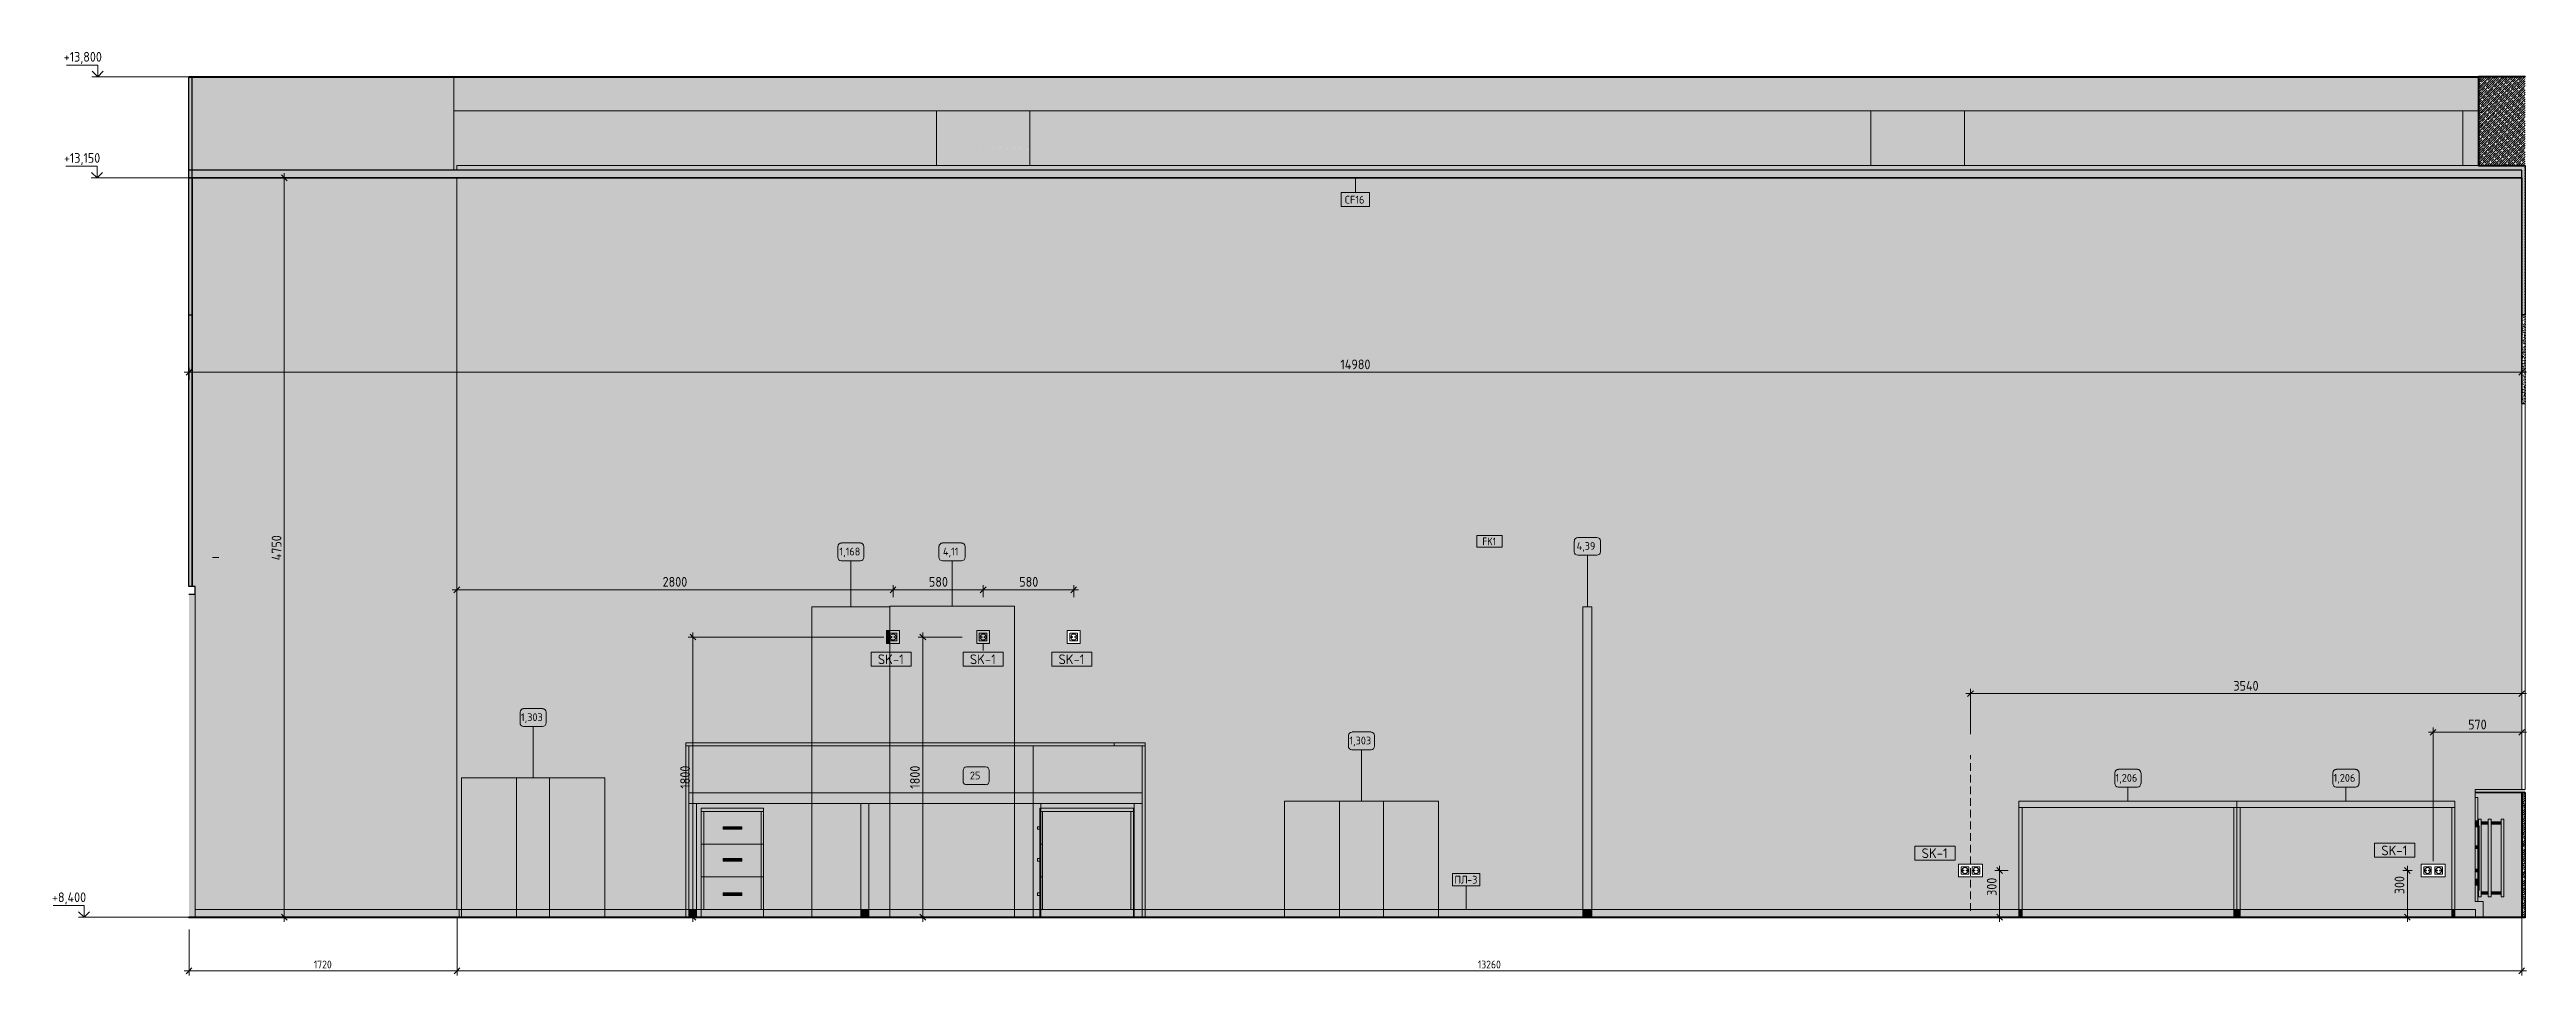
# Model space of a CAD drawing. Header units: millimetres. Extents: x 63432 to 177405, y -1987 to 27578.
# Drawn here: x 123809 to 139713, y 8025 to 13975 of the extents above; entities that cross this region are included whole.
import ezdxf

# ---------------------------------------------------------------- set-up
doc = ezdxf.new("R2010")
doc.units = ezdxf.units.MM
doc.linetypes.add('ADSK_Штрих_ш2 п1', pattern=[75, 50, -25])
for name, color, linetype, lineweight in [('A-ANNO-DIMS', 7, 'Continuous', 9), ('A-ANNO-DIMS-25', 7, 'Continuous', 9), ('A-CLNG-IDEN', 7, 'Continuous', 9), ('A-DETL-1', 7, 'ADSK_Штрих_ш2 п1', 9), ('A-GENM-1', 7, 'Continuous', 9), ('A-GENM-IDEN', 7, 'Continuous', 9), ('A-GLAZ-CWMG', 7, 'Continuous', 9), ('A-GLAZ-CWMG-2', 7, 'Continuous', 30), ('A-WALL', 7, 'Continuous', 9), ('A-WALL-IDEN', 7, 'Continuous', 9), ('A-WALL-PATT', 7, 'Continuous', 9), ('E-ELEC-EQPM', 7, 'Continuous', 9), ('E-ELEC-FIXT-IDEN', 7, 'Continuous', 9), ('G-ANNO-DIMS', 7, 'Continuous', 9), ('G-ANNO-DIMS-1', 7, 'Continuous', 20), ('I-FURN-IDEN', 7, 'Continuous', 9), ('I-WALL', 7, 'Continuous', 9), ('M-EQPM', 7, 'Continuous', 9), ('Q-SPCQ', 7, 'Continuous', 9), ('S-COLS', 7, 'Continuous', 9), ('Знаки', 7, 'Continuous', 9), ('Знаки-1', 7, 'Continuous', 18), ('Электрические приборы', 7, 'Continuous', 9)]:
    doc.layers.add(name, color=color, linetype=linetype, lineweight=lineweight)
for name, color, linetype, lineweight, true_color in [('A-CLNG-1', 7, 'Continuous', 9, 0x787878), ('A-CLNG-FNSH-1', 7, 'Continuous', 30, 0x3c3c3c), ('A-FLOR-1', 7, 'Continuous', 9, 0x787878), ('A-FLOR-FNSH-1', 7, 'Continuous', 30, 0x3c3c3c), ('A-FLOR-FNSH-2', 7, 'Continuous', 40, 0x3c3c3c), ('A-WALL-4', 7, 'Continuous', 40, 0x3c3c3c), ('A-WALL-5', 7, 'Continuous', 30, 0x3c3c3c), ('A-WALL-6', 7, 'Continuous', 9, 0x787878), ('A-WALL-FNSH-3', 7, 'Continuous', 30, 0x3c3c3c), ('I-FURN-10', 7, 'Continuous', 9, 0x9e9e9e), ('I-FURN-11', 7, 'Continuous', 9, 0x858585), ('I-FURN-12', 7, 'Continuous', 9, 0x8d8d8d), ('I-FURN-13', 7, 'Continuous', 9, 0x888888), ('I-FURN-14', 7, 'Continuous', 9, 0x818181), ('I-FURN-6', 7, 'Continuous', 9, 0xc0c0c0), ('I-FURN-8', 7, 'Continuous', 9, 0xacacac), ('I-FURN-9', 7, 'Continuous', 9, 0x949494), ('I-WALL-1', 7, 'Continuous', 9, 0x787878), ('Q-SPCQ-1', 1, 'Continuous', 9, 0xff0000), ('Розетки', 7, 'Continuous', 9, 0xff1e23)]:
    doc.layers.add(name, color=color, linetype=linetype, lineweight=lineweight, true_color=true_color)
doc.layers.add('I-FURN-7', color=7, linetype='Continuous', lineweight=9, true_color=0x7f7f7f, transparency=0.7)
doc.layers.add('M-EQPM-2', color=7, linetype='Continuous', lineweight=9, true_color=0xe6e6e6, transparency=0.7)
doc.styles.add('GOST Common_5', font='GOST_Common.ttf', dxfattribs={"width": 0.9, "height": 50})
doc.styles.add('GOST Common_6', font='GOST_Common.ttf', dxfattribs={"height": 50})
doc.styles.add('GOST Common_7', font='GOST_Common.ttf', dxfattribs={"height": 62.5})
doc.styles.add('ISOCPEUR_2', font='isocpeur.ttf', dxfattribs={"width": 0.9, "height": 62.5})
doc.styles.add('ISOCPEUR_3', font='isocpeur.ttf', dxfattribs={"width": 0.9, "height": 50})
doc.dimstyles.new('ISO-2_0_0_9К_Средний_округл2', dxfattribs={"dimscale": 304.8, "dimtxt": 49.799059, "dimasz": 0.123031, "dimexe": 0.098425, "dimexo": 0, "dimgap": 0, "dimtad": 1, "dimdec": 0, "dimrnd": 10, "dimzin": 0, "dimdsep": 46, "dimtxsty": 'ISOCPEUR_3', "dimblk1": 'OBLIQUE', "dimblk2": 'OBLIQUE', "dimsah": 1, "dimcen": 0.09, "dimdle": 0.098425, "dimazin": 0, "dimtfac": 1, "dimtdec": 4, "dimtix": 1, "dimtmove": 0, "dimatfit": 3, "dimfxl": 1, "dimtvp": 1, "dimtolj": 1, "dimtzin": 0, "dimarcsym": 2})
doc.dimstyles.new('ISO-2_5_0_9К_БОЛЬШОЙ_1', dxfattribs={"dimscale": 304.8, "dimtxt": 62.248823, "dimasz": 0.123031, "dimexe": 0.098425, "dimexo": 0.246063, "dimgap": 0, "dimtad": 1, "dimdec": 0, "dimrnd": 10, "dimzin": 0, "dimdsep": 46, "dimtxsty": 'ISOCPEUR_2', "dimblk1": 'OBLIQUE', "dimblk2": 'OBLIQUE', "dimsah": 1, "dimcen": 0.09, "dimdle": 0.098425, "dimazin": 0, "dimtfac": 1, "dimtdec": 4, "dimtix": 1, "dimtmove": 0, "dimatfit": 3, "dimfxl": 1, "dimtvp": 1, "dimtolj": 1, "dimtzin": 0, "dimarcsym": 2})
doc.dimstyles.new('ISO-2_5_0_9К_БОЛЬШОЙ_2', dxfattribs={"dimscale": 304.8, "dimtxt": 62.248823, "dimasz": 0.123031, "dimexe": 0.098425, "dimexo": 0.246063, "dimgap": 0, "dimtad": 1, "dimdec": 0, "dimrnd": 10, "dimzin": 0, "dimdsep": 46, "dimtxsty": 'ISOCPEUR_2', "dimblk1": 'OBLIQUE', "dimblk2": 'OBLIQUE', "dimsah": 1, "dimcen": 0.09, "dimdle": 0.098425, "dimazin": 0, "dimtfac": 1, "dimtdec": 4, "dimtix": 1, "dimtmove": 2, "dimatfit": 3, "dimfxl": 1, "dimtvp": 1, "dimtolj": 1, "dimtzin": 0, "dimarcsym": 2})
doc.dimstyles.new('ISO-2_5_0_9К_БОЛЬШОЙ_округление', dxfattribs={"dimscale": 304.8, "dimtxt": 62.248823, "dimasz": 0.123031, "dimexe": 0.098425, "dimexo": 0, "dimgap": 0, "dimtad": 1, "dimdec": 0, "dimrnd": 10, "dimzin": 0, "dimdsep": 46, "dimtxsty": 'ISOCPEUR_2', "dimblk1": 'OBLIQUE', "dimblk2": 'OBLIQUE', "dimsah": 1, "dimcen": 0.09, "dimdle": 0.098425, "dimazin": 0, "dimtfac": 1, "dimtdec": 4, "dimtix": 1, "dimtmove": 0, "dimatfit": 3, "dimfxl": 1, "dimtvp": 1, "dimtolj": 1, "dimtzin": 0, "dimarcsym": 2})
pattern_1 = [(135, (129124.325, 0), (-17.67767, -17.67767), [])]
pattern_2 = [(45, (129124.325, 0), (-14.25598, 14.25598), []), (45, (129138.58, 0), (-14.25598, 14.25598), [25.202, -5.04, 0.8382, -4.202])]
pattern_3 = [(0, (129124.325, 0), (30.48, 7.62), [2.515, -20.345, 2.515, -20.345, -121.92]), (0, (129124.325, 0), (30.48, 7.62), [-45.72, 2.515, -43.205, 2.515, -20.345, -53.34]), (0, (129124.325, 0), (30.48, 7.62), [-114.3, 2.515, -12.725, 2.515, -35.585]), (120, (129135.755, 3.81), (-21.8391136, 22.5864543), [2.515, -20.345, 2.515, -20.345, -121.92]), (120, (129135.755, 3.81), (-21.8391136, 22.5864543), [-45.72, 2.515, -43.205, 2.515, -20.345, -53.34]), (120, (129135.755, 3.81), (-21.8391136, 22.5864543), [-114.3, 2.515, -12.725, 2.515, -35.585]), (240, (129139.565, 19.05), (-8.6408864, -30.2064543), [2.515, -20.345, 2.515, -20.345, -121.92]), (240, (129139.565, 19.05), (-8.6408864, -30.2064543), [-45.72, 2.515, -43.205, 2.515, -20.345, -53.34]), (240, (129139.565, 19.05), (-8.6408864, -30.2064543), [-114.3, 2.515, -12.725, 2.515, -35.585])]

msp = doc.modelspace()

# ---------------------------------------------------------------- texts
at = {"layer": 'A-CLNG-IDEN', "insert": (132124.2, 13034.8), "char_height": 50, "width": 162.342, "attachment_point": 1, "style": 'GOST Common_6'}
msp.add_mtext('CF16', dxfattribs=at)
at = {"layer": 'A-GENM-IDEN', "char_height": 50, "attachment_point": 1, "style": 'GOST Common_6'}
for s, insert, width in [('ПЛ', (132829.4, 8665.9), 98.207), ('-3', (132910.4, 8665.9), 86.181)]:
    msp.add_mtext(s, dxfattribs=dict(at, insert=insert, width=width))
at = {"layer": 'A-WALL-IDEN', "insert": (133009, 10839.5), "char_height": 50, "width": 111.835, "attachment_point": 1, "style": 'GOST Common_5'}
msp.add_mtext('FK1', dxfattribs=at)
at = {"layer": 'E-ELEC-FIXT-IDEN', "char_height": 62.5, "width": 212.447, "attachment_point": 1, "style": 'GOST Common_7'}
for insert in [(129126.9, 10088.1), (129717.7, 10088.1), (130286.9, 10088.1), (135828.9, 8842.1), (138780.4, 8860)]:
    msp.add_mtext('SK-1', dxfattribs=dict(at, insert=insert))
at = {"layer": 'I-FURN-IDEN', "char_height": 50, "attachment_point": 1, "style": 'GOST Common_6'}
for s, insert, width in [('1,168', (128880, 10774), 170.359), ('4,11', (129545, 10774), 132.278), ('4,39', (133613.5, 10809.7), 158.333), ('1,303', (126835.4, 9709.7), 180.38), ('1,303', (132154.4, 9559.7), 180.38), ('25', (129718.1, 9335.3), 88.186), ('1,206', (137073.8, 9320.1), 184.388), ('1,206', (138473.8, 9320.1), 184.388)]:
    msp.add_mtext(s, dxfattribs=dict(at, insert=insert, width=width))

# ---------------------------------------------------------------- blocks, each defined once
blk = doc.blocks.new('BSC_Колонна _Прямоугольная - 600х600-23205240-Развертка 3_12-3')
at = {"layer": 'S-COLS'}
blk.add_hatch(color=256, dxfattribs=at).paths.add_polyline_path([(17300, 13334), (17300, 13580), (16700, 13580), (16700, 13363)])
for p, q in [((16700, 13580), (16700, 13230)), ((17300, 13580), (16700, 13580)), ((17300, 13230), (17300, 13580))]:
    blk.add_line(p, q, dxfattribs=at)
blk = doc.blocks.new('Стол базовый прямоугольный - 1_206-26230948-Развертка 3_12-3')
at = {"layer": 'I-FURN-7'}
for points in [[(25305, 9105), (26450, 9105), (26450, 9145), (25050, 9145), (25050, 9105), (25070, 9105)], [(25050, 8450), (25070, 8450), (25070, 9105), (25050, 9105), (25050, 9090)], [(26450, 8450), (26450, 9105), (26430, 9105), (26430, 8450), (26432, 8450)], [(25050, 8400), (25070, 8400), (25070, 8450), (25050, 8450)], [(26432, 8400), (26450, 8400), (26450, 8450), (26430, 8450), (26430, 8400)]]:
    blk.add_hatch(color=256, dxfattribs=at).paths.add_polyline_path(points)
at = {"layer": 'I-FURN-10'}
for p, q in [((26450, 9145), (25050, 9145)), ((25050, 9145), (25050, 9105)), ((25070, 9105), (26430, 9105)), ((25070, 9105), (25070, 8400)), ((26430, 9105), (26430, 8400)), ((26450, 9105), (26450, 9145)), ((26450, 8400), (26450, 9105))]:
    blk.add_line(p, q, dxfattribs=at)
at = {"layer": 'I-FURN-11'}
for p, q in [((25050, 9105), (25070, 9105)), ((25070, 9105), (25050, 9105)), ((25050, 8400), (25050, 9105)), ((25050, 8400), (25050, 9105)), ((26430, 9105), (26450, 9105)), ((26450, 9105), (26430, 9105))]:
    blk.add_line(p, q, dxfattribs=at)
at = {"layer": 'I-FURN-12'}
for p, q in [((25050, 9105), (25050, 9145)), ((25050, 8400), (25050, 9105)), ((25070, 9105), (25070, 8400)), ((26430, 9105), (26430, 8400)), ((26450, 8400), (26450, 9105))]:
    blk.add_line(p, q, dxfattribs=at)
at = {"layer": 'I-FURN-13'}
for p, q in [((25070, 9105), (25050, 9105)), ((25050, 9105), (25070, 9105)), ((26450, 9105), (26430, 9105)), ((26430, 9105), (26450, 9105))]:
    blk.add_line(p, q, dxfattribs=at)
at = {"layer": 'I-FURN-14'}
blk.add_line((25050, 8400), (25050, 9105), dxfattribs=at)
at = {"layer": 'I-FURN-8'}
for p, q in [((25050, 9145), (26450, 9145)), ((26430, 9105), (25070, 9105)), ((26450, 9105), (26450, 9145))]:
    blk.add_line(p, q, dxfattribs=at)
at = {"layer": 'I-FURN-9'}
for p, q in [((25070, 9105), (25050, 9105)), ((25050, 9105), (25070, 9105)), ((25070, 8400), (25070, 9105)), ((25070, 8400), (25070, 9105)), ((26450, 9105), (26430, 9105)), ((26430, 9105), (26450, 9105)), ((26430, 8400), (26430, 9105)), ((26430, 8400), (26430, 9105)), ((26450, 8400), (26450, 9105)), ((26450, 8400), (26450, 9105))]:
    blk.add_line(p, q, dxfattribs=at)
blk = doc.blocks.new('Стол базовый прямоугольный - 1_206-V64-Развертка 3_12-3')
at = {"layer": 'I-FURN-7'}
for points in [[(24088, 9105), (25050, 9105), (25050, 9145), (23650, 9145), (23650, 9105), (23670, 9105)], [(23670, 8450), (23670, 9105), (23650, 9105), (23650, 8450)], [(25030, 8450), (25050, 8450), (25050, 9105), (25030, 9105), (25030, 9088)], [(23650, 8400), (23670, 8400), (23670, 8450), (23650, 8450)], [(25050, 8400), (25050, 8450), (25030, 8450), (25030, 8400)]]:
    blk.add_hatch(color=256, dxfattribs=at).paths.add_polyline_path(points)
at = {"layer": 'I-FURN-10'}
for p, q in [((25050, 9145), (23650, 9145)), ((23650, 9105), (23650, 9145)), ((23650, 8400), (23650, 9105)), ((23670, 9105), (25030, 9105)), ((23670, 9105), (23670, 8400)), ((25030, 9105), (25030, 8400)), ((25050, 9105), (25050, 9145))]:
    blk.add_line(p, q, dxfattribs=at)
at = {"layer": 'I-FURN-11'}
for p, q in [((23650, 9105), (23670, 9105)), ((23670, 9105), (23650, 9105)), ((25030, 9105), (25050, 9105)), ((25050, 9105), (25030, 9105)), ((25050, 8400), (25050, 9105)), ((25050, 8400), (25050, 9105))]:
    blk.add_line(p, q, dxfattribs=at)
at = {"layer": 'I-FURN-12'}
for p, q in [((23650, 8400), (23650, 9105)), ((23670, 9105), (23670, 8400)), ((25030, 9105), (25030, 8400)), ((25050, 9105), (25050, 9145)), ((25050, 8400), (25050, 9105))]:
    blk.add_line(p, q, dxfattribs=at)
at = {"layer": 'I-FURN-13'}
for p, q in [((23670, 9105), (23650, 9105)), ((23650, 9105), (23670, 9105)), ((25050, 9105), (25030, 9105)), ((25030, 9105), (25050, 9105))]:
    blk.add_line(p, q, dxfattribs=at)
at = {"layer": 'I-FURN-14'}
blk.add_line((25050, 8400), (25050, 9105), dxfattribs=at)
at = {"layer": 'I-FURN-8'}
for p, q in [((23650, 9145), (25050, 9145)), ((23650, 9145), (23650, 9105)), ((25030, 9105), (23670, 9105))]:
    blk.add_line(p, q, dxfattribs=at)
at = {"layer": 'I-FURN-9'}
for p, q in [((23670, 9105), (23650, 9105)), ((23650, 9105), (23670, 9105)), ((23650, 8400), (23650, 9105)), ((23650, 8400), (23650, 9105)), ((23670, 8400), (23670, 9105)), ((23670, 8400), (23670, 9105)), ((25050, 9105), (25030, 9105)), ((25030, 9105), (25050, 9105)), ((25030, 8400), (25030, 9105)), ((25030, 8400), (25030, 9105))]:
    blk.add_line(p, q, dxfattribs=at)
blk = doc.blocks.new('Стол базовый прямоугольный - 1_206-V65-Развертка 3_12-3')
at = {"layer": 'I-FURN-7'}
for points in [[(25070, 8395), (25070, 8400), (25050, 8400), (25050, 8395)], [(26432, 8395), (26450, 8395), (26450, 8400), (26430, 8400), (26430, 8395)]]:
    blk.add_hatch(color=256, dxfattribs=at).paths.add_polyline_path(points)
at = {"layer": 'I-FURN-10'}
for p, q in [((25050, 9105), (25050, 9145)), ((25070, 9105), (25050, 9105)), ((25050, 9105), (25070, 9105)), ((25050, 8395), (25050, 9105)), ((25050, 8400), (25050, 9105)), ((25070, 9105), (25070, 8400)), ((26450, 9105), (26430, 9105)), ((26430, 9105), (26450, 9105)), ((26430, 9105), (26430, 8400)), ((26450, 8400), (26450, 9105))]:
    blk.add_line(p, q, dxfattribs=at)
at = {"layer": 'I-FURN-12'}
blk.add_line((25050, 8400), (25050, 9105), dxfattribs=at)
at = {"layer": 'I-FURN-6'}
for p, q in [((25050, 9145), (26450, 9145)), ((25050, 9145), (25050, 9105)), ((26450, 9105), (25050, 9105)), ((25050, 9105), (25070, 9105)), ((25050, 8395), (25050, 9105)), ((25070, 9105), (25070, 8395)), ((26430, 9105), (26450, 9105)), ((26430, 9105), (26430, 8395)), ((26450, 9105), (26450, 9145)), ((26450, 8395), (26450, 9105)), ((25070, 8395), (25050, 8395)), ((26450, 8395), (26430, 8395))]:
    blk.add_line(p, q, dxfattribs=at)
at = {"layer": 'I-FURN-8'}
for p, q in [((26450, 9145), (25050, 9145)), ((25070, 9105), (26430, 9105)), ((25070, 8395), (25070, 9105)), ((25070, 8400), (25070, 9105)), ((26430, 8395), (26430, 9105)), ((26430, 8400), (26430, 9105)), ((26450, 9105), (26450, 9145)), ((26450, 8395), (26450, 9105)), ((26450, 8400), (26450, 9105)), ((25050, 8395), (25070, 8395)), ((26430, 8395), (26450, 8395))]:
    blk.add_line(p, q, dxfattribs=at)
at = {"layer": 'I-FURN-9'}
for p, q in [((25050, 9105), (25070, 9105)), ((25070, 9105), (25050, 9105)), ((26430, 9105), (26450, 9105)), ((26450, 9105), (26430, 9105))]:
    blk.add_line(p, q, dxfattribs=at)
blk = doc.blocks.new('Стол базовый прямоугольный - 1_206-V66-Развертка 3_12-3')
at = {"layer": 'I-FURN-7'}
for points in [[(23670, 8395), (23670, 8400), (23650, 8400), (23650, 8395)], [(25050, 8395), (25050, 8400), (25030, 8400), (25030, 8395)]]:
    blk.add_hatch(color=256, dxfattribs=at).paths.add_polyline_path(points)
at = {"layer": 'I-FURN-10'}
for p, q in [((23670, 9105), (23650, 9105)), ((23650, 9105), (23670, 9105)), ((23650, 8400), (23650, 9105)), ((23670, 9105), (23670, 8400)), ((25050, 9105), (25030, 9105)), ((25030, 9105), (25050, 9105)), ((25030, 9105), (25030, 8400)), ((25050, 9105), (25050, 9145)), ((25050, 8395), (25050, 9105)), ((25050, 8400), (25050, 9105))]:
    blk.add_line(p, q, dxfattribs=at)
at = {"layer": 'I-FURN-12'}
blk.add_line((25050, 8400), (25050, 9105), dxfattribs=at)
at = {"layer": 'I-FURN-6'}
for p, q in [((23650, 9145), (25050, 9145)), ((23650, 9145), (23650, 9105)), ((25050, 9105), (23650, 9105)), ((23650, 9105), (23670, 9105)), ((23650, 8395), (23650, 9105)), ((23670, 9105), (23670, 8395)), ((25030, 9105), (25050, 9105)), ((25030, 9105), (25030, 8395)), ((25050, 9105), (25050, 9145)), ((25050, 8395), (25050, 9105)), ((23670, 8395), (23650, 8395)), ((25050, 8395), (25030, 8395))]:
    blk.add_line(p, q, dxfattribs=at)
at = {"layer": 'I-FURN-8'}
for p, q in [((25050, 9145), (23650, 9145)), ((23650, 9105), (23650, 9145)), ((23650, 8395), (23650, 9105)), ((23650, 8400), (23650, 9105)), ((23670, 9105), (25030, 9105)), ((23670, 8395), (23670, 9105)), ((23670, 8400), (23670, 9105)), ((25030, 8395), (25030, 9105)), ((25030, 8400), (25030, 9105)), ((23650, 8395), (23670, 8395)), ((25030, 8395), (25050, 8395))]:
    blk.add_line(p, q, dxfattribs=at)
at = {"layer": 'I-FURN-9'}
for p, q in [((23650, 9105), (23670, 9105)), ((23670, 9105), (23650, 9105)), ((25030, 9105), (25050, 9105)), ((25050, 9105), (25030, 9105))]:
    blk.add_line(p, q, dxfattribs=at)
blk = doc.blocks.new('Перегородка - 4_39-26233664-Развертка 3_12-3')
at = {"layer": 'I-FURN-7'}
for points in [[(20908, 8450), (20908, 10395), (20850, 10395), (20850, 8450)], [(20908, 8400), (20908, 8450), (20850, 8450), (20850, 8400)]]:
    blk.add_hatch(color=256, dxfattribs=at).paths.add_polyline_path(points)
at = {"layer": 'I-FURN-10'}
for p, q in [((20850, 10395), (20908, 10395)), ((20908, 10395), (20850, 10395)), ((20908, 10395), (20850, 10395)), ((20850, 8400), (20850, 10395)), ((20908, 8400), (20908, 10395))]:
    blk.add_line(p, q, dxfattribs=at)
at = {"layer": 'I-FURN-8'}
for p, q in [((20850, 10395), (20908, 10395)), ((20850, 8400), (20850, 10395)), ((20908, 10395), (20908, 8400))]:
    blk.add_line(p, q, dxfattribs=at)
blk = doc.blocks.new('Перегородка - 4_39-V67-Развертка 3_12-3')
at = {"layer": 'I-FURN-6'}
for p, q in [((20850, 10395), (20908, 10395)), ((20850, 8400), (20850, 10395)), ((20908, 10395), (20908, 8400))]:
    blk.add_line(p, q, dxfattribs=at)
at = {"layer": 'I-FURN-8'}
for p, q in [((20850, 10395), (20908, 10395)), ((20908, 10395), (20850, 10395)), ((20908, 10395), (20850, 10395)), ((20850, 8400), (20850, 10395)), ((20908, 8400), (20908, 10395))]:
    blk.add_line(p, q, dxfattribs=at)
blk = doc.blocks.new('Шкаф параметрический - 1_303-26231838-Развертка 3_12-3')
at = {"layer": 'I-FURN-7'}
for points in [[(19400, 8450), (19570, 8450), (19570, 9145), (18934, 9145), (18934, 8450)], [(19570, 8450), (19924, 8450), (19924, 9145), (19570, 9145), (19570, 8759)], [(18934, 8400), (19570, 8400), (19570, 8450), (18934, 8450)], [(19924, 8400), (19924, 8450), (19570, 8450), (19570, 8400)]]:
    blk.add_hatch(color=256, dxfattribs=at).paths.add_polyline_path(points)
at = {"layer": 'I-FURN-6'}
for p, q in [((18934, 9145), (19570, 9145)), ((18934, 9145), (18934, 8400)), ((19570, 9145), (19924, 9145)), ((19570, 8400), (19570, 9145)), ((19924, 9145), (19924, 8400))]:
    blk.add_line(p, q, dxfattribs=at)
at = {"layer": 'I-FURN-8'}
for p, q in [((18934, 9145), (19924, 9145)), ((19288, 9145), (18934, 9145)), ((19288, 9145), (19570, 9145)), ((19924, 9145), (19288, 9145)), ((19288, 9145), (19288, 8400))]:
    blk.add_line(p, q, dxfattribs=at)
blk = doc.blocks.new('Шкаф параметрический - 4_11-32490028-Развертка 3_12-3')
at = {"layer": 'I-FURN-7'}
h = blk.add_hatch(color=256, dxfattribs=at)
h.paths.add_polyline_path([(16587, 9520), (17200, 9520), (17200, 10399), (16400, 10399), (16400, 10395), (16401, 10395), (16401, 10241), (16462, 10241), (16462, 10159), (16401, 10159), (16401, 9520)])
h.paths.add_polyline_path([(16975, 10159), (16959, 10159), (16959, 10241), (17041, 10241), (17041, 10159), (17024, 10159)])
h.paths.add_polyline_path([(16990, 10197), (16992, 10198), (16993, 10199), (16993, 10200), (16993, 10201), (16992, 10202), (16990, 10202), (16989, 10202), (16988, 10201), (16988, 10200), (16988, 10199), (16989, 10198), (16990, 10198)])
h.paths.add_polyline_path([(16411, 10197), (16413, 10198), (16414, 10199), (16414, 10200), (16414, 10201), (16413, 10202), (16411, 10202), (16410, 10202), (16409, 10201), (16409, 10200), (16409, 10199), (16410, 10198), (16411, 10198)])
h.paths.add_polyline_path([(16430, 10197), (16432, 10198), (16433, 10199), (16433, 10200), (16433, 10201), (16432, 10202), (16430, 10202), (16429, 10202), (16428, 10201), (16428, 10200), (16428, 10199), (16429, 10198), (16430, 10198)])
h.paths.add_polyline_path([(17009, 10197), (17011, 10198), (17012, 10199), (17012, 10200), (17012, 10201), (17011, 10202), (17009, 10202), (17008, 10202), (17007, 10201), (17007, 10200), (17007, 10199), (17008, 10198), (17009, 10198)])
h = blk.add_hatch(color=256, dxfattribs=at)
h.paths.add_polyline_path([(16401, 10159), (16462, 10159), (16462, 10241), (16401, 10241), (16401, 10169)])
h.paths.add_polyline_path([(16975, 10159), (17041, 10159), (17041, 10241), (16959, 10241), (16959, 10159)])
h.paths.add_polyline_path([(16990, 10197), (16989, 10198), (16988, 10199), (16988, 10200), (16988, 10201), (16989, 10202), (16990, 10202), (16992, 10202), (16993, 10201), (16993, 10200), (16993, 10199), (16992, 10198), (16991, 10198)])
h.paths.add_polyline_path([(16411, 10197), (16410, 10198), (16409, 10199), (16409, 10200), (16409, 10201), (16410, 10202), (16412, 10202), (16413, 10202), (16414, 10201), (16414, 10200), (16414, 10199), (16413, 10198), (16412, 10198)])
h.paths.add_polyline_path([(17009, 10197), (17008, 10198), (17007, 10199), (17007, 10200), (17007, 10201), (17008, 10202), (17009, 10202), (17011, 10202), (17012, 10201), (17012, 10200), (17012, 10199), (17011, 10198), (17010, 10198)])
h.paths.add_polyline_path([(16430, 10197), (16429, 10198), (16428, 10199), (16428, 10200), (16428, 10201), (16429, 10202), (16430, 10202), (16432, 10202), (16433, 10201), (16433, 10200), (16433, 10199), (16432, 10198), (16431, 10198)])
h = blk.add_hatch(color=256, dxfattribs=at)
h.paths.add_polyline_path([(16587, 8450), (17200, 8450), (17200, 9130), (16401, 9130), (16401, 8450)])
h.paths.add_polyline_path([(17200, 9200), (17200, 9520), (16401, 9520), (16401, 9200), (16587, 9200)])
for points in [[(16587, 9130), (17200, 9130), (17200, 9200), (16401, 9200), (16401, 9130)], [(16401, 8400), (17200, 8400), (17200, 8450), (16401, 8450)]]:
    blk.add_hatch(color=256, dxfattribs=at).paths.add_polyline_path(points)
at = {"layer": 'I-FURN-10'}
for p, q in [((16400, 9130), (16400, 9200)), ((17200, 9200), (17200, 9130))]:
    blk.add_line(p, q, dxfattribs=at)
at = {"layer": 'I-FURN-6'}
for p, q in [((16400, 10399), (17200, 10399)), ((16400, 9520), (16400, 10399)), ((17200, 10399), (17200, 9520))]:
    blk.add_line(p, q, dxfattribs=at)
at = {"layer": 'I-FURN-8'}
for p, q in [((17170, 10399), (16400, 10399)), ((16430, 10399), (17200, 10399)), ((16400, 9200), (16400, 9520)), ((17200, 9520), (17200, 9200)), ((16400, 8400), (16400, 9130)), ((17200, 9130), (17200, 8400))]:
    blk.add_line(p, q, dxfattribs=at)
blk = doc.blocks.new('Шкаф параметрический - 1_168-26257969-Развертка 3_12-3')
at = {"layer": 'I-FURN-7'}
h = blk.add_hatch(color=256, dxfattribs=at)
h.paths.add_polyline_path([(16215, 8450), (16215, 9130), (15900, 9130), (15900, 8450)])
h.paths.add_polyline_path([(16265, 8450), (16400, 8450), (16400, 9130), (16265, 9130), (16265, 8560)])
h.paths.add_polyline_path([(16400, 9520), (16401, 9520), (16401, 10159), (16400, 10159), (16400, 9746)])
h.paths.add_polyline_path([(15900, 9200), (16400, 9200), (16400, 9520), (15900, 9520), (15900, 9500)])
h.paths.add_polyline_path([(16400, 10241), (16401, 10241), (16401, 10395), (16400, 10395), (16400, 10253)])
for points in [[(15900, 9520), (16400, 9520), (16400, 10159), (16380, 10159), (16380, 10241), (16400, 10241), (16400, 10395), (15900, 10395), (15900, 9746)], [(16396, 10159), (16400, 10159), (16400, 10241), (16380, 10241), (16380, 10159)], [(16401, 10159), (16401, 10241), (16400, 10241), (16400, 10159)]]:
    blk.add_hatch(color=256, dxfattribs=at).paths.add_polyline_path(points)
h = blk.add_hatch(color=256, dxfattribs=at)
h.paths.add_polyline_path([(16400, 8450), (16401, 8450), (16401, 9130), (16400, 9130), (16400, 8568)])
h.paths.add_polyline_path([(16400, 9200), (16401, 9200), (16401, 9520), (16400, 9520), (16400, 9500)])
h.paths.add_polyline_path([(16400, 9130), (16400, 9200), (15900, 9200), (15900, 9130), (16265, 9130)])
h = blk.add_hatch(color=256, dxfattribs=at)
h.paths.add_polyline_path([(16265, 8450), (16265, 9130), (16215, 9130), (16215, 8450)])
h.paths.add_polyline_path([(16400, 9130), (16401, 9130), (16401, 9200), (16400, 9200)])
h = blk.add_hatch(color=256, dxfattribs=at)
h.paths.add_polyline_path([(16215, 8400), (16215, 8450), (15900, 8450), (15900, 8400)])
h.paths.add_polyline_path([(16400, 8400), (16400, 8450), (16265, 8450), (16265, 8400)])
h = blk.add_hatch(color=256, dxfattribs=at)
h.paths.add_polyline_path([(16215, 8400), (16265, 8400), (16265, 8450), (16215, 8450)])
h.paths.add_polyline_path([(16401, 8400), (16401, 8450), (16400, 8450), (16400, 8400)])
at = {"layer": 'I-FURN-10'}
for p, q in [((16400, 10395), (16401, 10395)), ((16401, 9520), (16401, 9200)), ((15900, 9130), (15900, 9200)), ((16401, 9130), (16401, 8400))]:
    blk.add_line(p, q, dxfattribs=at)
at = {"layer": 'I-FURN-6'}
for p, q in [((15900, 10395), (16400, 10395)), ((15900, 9520), (15900, 10395))]:
    blk.add_line(p, q, dxfattribs=at)
at = {"layer": 'I-FURN-8'}
for p, q in [((16400, 10395), (15900, 10395)), ((15901, 10395), (16400, 10395)), ((16400, 10395), (16401, 10395)), ((16401, 10395), (16401, 9520)), ((15900, 9200), (15900, 9520)), ((15900, 8400), (15900, 9130))]:
    blk.add_line(p, q, dxfattribs=at)
at = {"layer": 'I-FURN-9'}
blk.add_line((16401, 9200), (16401, 9130), dxfattribs=at)
blk = doc.blocks.new('Шкаф параметрический - 1_303-26543786-Развертка 3_12-3')
at = {"layer": 'I-FURN-7'}
for points in [[(13650, 8450), (14004, 8450), (14004, 9295), (13650, 9295)], [(14450, 8450), (14570, 8450), (14570, 9295), (14004, 9295), (14004, 8450)], [(14004, 8400), (14004, 8450), (13650, 8450), (13650, 8400), (13775, 8400)], [(14570, 8400), (14570, 8450), (14004, 8450), (14004, 8400)]]:
    blk.add_hatch(color=256, dxfattribs=at).paths.add_polyline_path(points)
at = {"layer": 'I-FURN-6'}
for p, q in [((13650, 9295), (14004, 9295)), ((13650, 8400), (13650, 9295)), ((14004, 9295), (14570, 9295)), ((14004, 9295), (14004, 8400)), ((14570, 8400), (14570, 9295))]:
    blk.add_line(p, q, dxfattribs=at)
at = {"layer": 'I-FURN-8'}
for p, q in [((14570, 9295), (13650, 9295)), ((14216, 9295), (13650, 9295)), ((14216, 9295), (14004, 9295)), ((14570, 9295), (14216, 9295)), ((14216, 8400), (14216, 9295))]:
    blk.add_line(p, q, dxfattribs=at)
blk = doc.blocks.new('Плинтус - Плинтус темный _ст_школа_-32862179-Развертка 3_12-3')
at = {"layer": 'A-GENM-1'}
blk.add_hatch(color=256, dxfattribs=at).paths.add_polyline_path([(13621, 8400), (13636, 8400), (13636, 8450), (11940, 8450), (11940, 8400), (13620, 8400)])
for p in [(11940, 8450), (13636, 8400)]:
    blk.add_line(p, (13636, 8450), dxfattribs=at)
blk = doc.blocks.new('Плинтус - Плинтус темный _ст_школа_-32864423-Развертка 3_12-3')
at = {"layer": 'A-GENM-1'}
blk.add_line((13636, 8450), (13636, 8400), dxfattribs=at)
blk = doc.blocks.new('Плинтус - Плинтус темный _ст_школа_-33434823-Развертка 3_12-3')
at = {"layer": 'A-GENM-1'}
h = blk.add_hatch(color=256, dxfattribs=at)
h.paths.add_polyline_path([(26549, 8400), (26581, 8400), (26581, 8450), (26450, 8450), (26450, 8400), (26500, 8400)])
h.paths.add_polyline_path([(13636, 8400), (13650, 8400), (13650, 8450), (13636, 8450), (13636, 8401)])
h.paths.add_polyline_path([(14570, 8400), (15090, 8400), (15090, 8450), (14570, 8450)])
h.paths.add_polyline_path([(18040, 8400), (18934, 8400), (18934, 8450), (18040, 8450)])
h.paths.add_polyline_path([(26430, 8400), (26430, 8450), (25070, 8450), (25070, 8400), (26197, 8400)])
h.paths.add_polyline_path([(19924, 8400), (20850, 8400), (20850, 8450), (19924, 8450)])
h.paths.add_polyline_path([(25030, 8400), (25030, 8450), (23670, 8450), (23670, 8400), (25025, 8400)])
h.paths.add_polyline_path([(20908, 8400), (23650, 8400), (23650, 8450), (20908, 8450)])
for p, q in [((13636, 8450), (13650, 8450)), ((13650, 8450), (14570, 8450)), ((14570, 8450), (15090, 8450)), ((15090, 8450), (15110, 8450)), ((15110, 8450), (15160, 8450)), ((15160, 8450), (15190, 8450)), ((15190, 8450), (15590, 8450)), ((15590, 8450), (15900, 8450)), ((15900, 8450), (16215, 8450)), ((16215, 8450), (16265, 8450)), ((16265, 8450), (16400, 8450)), ((16400, 8450), (16401, 8450)), ((16401, 8450), (17200, 8450)), ((17200, 8450), (17320, 8450)), ((17320, 8450), (17364, 8450)), ((17364, 8450), (17370, 8450)), ((17370, 8450), (17380, 8450)), ((17380, 8450), (17948, 8450)), ((17948, 8450), (17964, 8450)), ((17964, 8450), (17970, 8450)), ((17970, 8450), (18020, 8450)), ((18020, 8450), (18040, 8450)), ((18040, 8450), (18934, 8450)), ((18934, 8450), (19924, 8450)), ((19924, 8450), (20850, 8450)), ((20850, 8450), (20908, 8450)), ((20908, 8450), (23650, 8450)), ((23650, 8450), (23670, 8450)), ((23670, 8450), (25030, 8450)), ((25030, 8450), (25070, 8450)), ((25070, 8450), (26430, 8450)), ((26430, 8450), (26450, 8450)), ((26450, 8450), (26581, 8450)), ((26581, 8450), (26581, 8400)), ((14570, 8400), (13775, 8400)), ((15090, 8400), (14570, 8400)), ((15110, 8400), (15090, 8400)), ((15160, 8400), (15110, 8400)), ((15190, 8400), (15160, 8400)), ((15590, 8400), (15190, 8400)), ((15900, 8400), (15590, 8400)), ((16215, 8400), (15900, 8400)), ((16265, 8400), (16215, 8400)), ((16400, 8400), (16265, 8400)), ((16401, 8400), (16400, 8400)), ((17200, 8400), (16401, 8400)), ((17320, 8400), (17200, 8400)), ((17364, 8400), (17320, 8400)), ((17370, 8400), (17364, 8400)), ((17964, 8400), (17370, 8400)), ((17970, 8400), (17964, 8400)), ((18020, 8400), (17970, 8400)), ((18040, 8400), (18020, 8400)), ((18934, 8400), (18040, 8400)), ((19400, 8400), (18934, 8400))]:
    blk.add_line(p, q, dxfattribs=at)
blk = doc.blocks.new('Роз - p220-25282436-Развертка 3_12-3')
at = {"layer": 'Розетки'}
for p, q in [((16396, 10224), (16400, 10224)), ((16396, 10176), (16396, 10224)), ((16400, 10224), (16401, 10224)), ((16401, 10224), (16445, 10224)), ((16445, 10224), (16445, 10176)), ((16400, 10176), (16396, 10176)), ((16401, 10176), (16400, 10176)), ((16445, 10176), (16401, 10176))]:
    blk.add_line(p, q, dxfattribs=at)
for centre, radius, start, end in [((16421, 10200), 19, 120, 180), ((16421, 10200), 19, 180, 270), ((16411, 10200), 2.5, 120, 180), ((16411, 10200), 2.5, 180, 225), ((16411, 10200), 2.5, 75, 120), ((16411, 10200), 2.5, 225, 300), ((16421, 10200), 19, 90, 120), ((16411, 10200), 2.5, 0, 75), ((16411, 10200), 2.5, 300, 0), ((16421, 10200), 19, 0, 90), ((16421, 10200), 19, 270, 315), ((16430, 10200), 2.5, 90, 165), ((16430, 10200), 2.5, 165, 180), ((16430, 10200), 2.5, 180, 255), ((16430, 10200), 2.5, 30, 90), ((16430, 10200), 2.5, 255, 315), ((16430, 10200), 2.5, 315, 0), ((16430, 10200), 2.5, 0, 30), ((16421, 10200), 19, 315, 0)]:
    blk.add_arc(centre, radius, start, end, dxfattribs=at)
blk = doc.blocks.new('Рамки - Рамка х1-25282438-Развертка 3_12-3')
at = {"layer": 'E-ELEC-EQPM'}
for p, q in [((16380, 10241), (16400, 10241)), ((16380, 10159), (16380, 10241)), ((16396, 10224), (16396, 10176)), ((16400, 10224), (16396, 10224)), ((16400, 10241), (16401, 10241)), ((16401, 10224), (16400, 10224)), ((16401, 10241), (16462, 10241)), ((16445, 10224), (16401, 10224)), ((16445, 10176), (16445, 10224)), ((16462, 10241), (16462, 10159)), ((16400, 10159), (16380, 10159)), ((16396, 10176), (16400, 10176)), ((16400, 10176), (16401, 10176)), ((16401, 10159), (16400, 10159)), ((16401, 10176), (16445, 10176)), ((16462, 10159), (16401, 10159))]:
    blk.add_line(p, q, dxfattribs=at)
blk = doc.blocks.new('Роз - p220-V68-Развертка 3_12-3')
at = {"layer": 'Розетки'}
for p, q in [((23279, 8724), (23328, 8724)), ((23279, 8676), (23279, 8724)), ((23328, 8676), (23279, 8676)), ((23328, 8724), (23328, 8676))]:
    blk.add_line(p, q, dxfattribs=at)
for centre, radius, start, end in [((23304, 8700), 19, 0, 180), ((23304, 8700), 19, 180, 0), ((23294, 8700), 2.5, 0, 180), ((23294, 8700), 2.5, 180, 0), ((23313, 8700), 2.5, 0, 180), ((23313, 8700), 2.5, 180, 0)]:
    blk.add_arc(centre, radius, start, end, dxfattribs=at)
blk = doc.blocks.new('Рамки - Рамка х2-25282439-Развертка 3_12-3')
at = {"layer": 'E-ELEC-EQPM'}
for p, q in [((23263, 8741), (23416, 8741)), ((23263, 8659), (23263, 8741)), ((23416, 8659), (23263, 8659)), ((23279, 8724), (23279, 8676)), ((23328, 8724), (23279, 8724)), ((23279, 8676), (23328, 8676)), ((23328, 8676), (23328, 8724)), ((23350, 8724), (23350, 8676)), ((23399, 8724), (23350, 8724)), ((23350, 8676), (23399, 8676)), ((23399, 8676), (23399, 8724)), ((23416, 8741), (23416, 8659))]:
    blk.add_line(p, q, dxfattribs=at)
blk = doc.blocks.new('Роз - p220-V69-Развертка 3_12-3')
at = {"layer": 'Розетки'}
for p, q in [((26320, 8724), (26369, 8724)), ((26320, 8676), (26320, 8724)), ((26369, 8676), (26320, 8676)), ((26369, 8724), (26369, 8676))]:
    blk.add_line(p, q, dxfattribs=at)
for centre, radius, start, end in [((26345, 8700), 19, 0, 180), ((26345, 8700), 19, 180, 0), ((26335, 8700), 2.5, 0, 180), ((26335, 8700), 2.5, 180, 0), ((26354, 8700), 2.5, 0, 180), ((26354, 8700), 2.5, 180, 0)]:
    blk.add_arc(centre, radius, start, end, dxfattribs=at)
blk = doc.blocks.new('Рамки - Рамка х2-V70-Развертка 3_12-3')
at = {"layer": 'E-ELEC-EQPM'}
for p, q in [((26233, 8741), (26386, 8741)), ((26233, 8659), (26233, 8741)), ((26386, 8659), (26233, 8659)), ((26249, 8724), (26249, 8676)), ((26298, 8724), (26249, 8724)), ((26249, 8676), (26298, 8676)), ((26298, 8676), (26298, 8724)), ((26320, 8724), (26320, 8676)), ((26369, 8724), (26320, 8724)), ((26320, 8676), (26369, 8676)), ((26369, 8676), (26369, 8724)), ((26386, 8741), (26386, 8659))]:
    blk.add_line(p, q, dxfattribs=at)
blk = doc.blocks.new('Роз - p220-V71-Развертка 3_12-3')
at = {"layer": 'Розетки'}
for p, q in [((16975, 10224), (17024, 10224)), ((16975, 10176), (16975, 10224)), ((17024, 10224), (17024, 10176)), ((17024, 10176), (16975, 10176))]:
    blk.add_line(p, q, dxfattribs=at)
for centre, radius, start, end in [((17000, 10200), 19, 0, 180), ((17000, 10200), 19, 180, 0), ((16990, 10200), 2.5, 0, 180), ((16990, 10200), 2.5, 180, 195), ((16990, 10200), 2.5, 195, 225), ((16990, 10200), 2.5, 225, 255), ((16990, 10200), 2.5, 255, 0), ((17009, 10200), 2.5, 0, 150), ((17009, 10200), 2.5, 150, 180), ((17009, 10200), 2.5, 180, 240), ((17009, 10200), 2.5, 240, 330), ((17009, 10200), 2.5, 330, 0)]:
    blk.add_arc(centre, radius, start, end, dxfattribs=at)
blk = doc.blocks.new('Рамки - Рамка х1-V72-Развертка 3_12-3')
at = {"layer": 'E-ELEC-EQPM'}
for p, q in [((16959, 10241), (17041, 10241)), ((16959, 10159), (16959, 10241)), ((16975, 10224), (16975, 10176)), ((17024, 10224), (16975, 10224)), ((17024, 10176), (17024, 10224)), ((17041, 10241), (17041, 10159)), ((17041, 10159), (16959, 10159)), ((16975, 10176), (17024, 10176))]:
    blk.add_line(p, q, dxfattribs=at)
blk = doc.blocks.new('Рамки - Рамка х1-V73-Развертка 3_12-3')
at = {"layer": 'E-ELEC-EQPM'}
for p, q in [((17540, 10241), (17622, 10241)), ((17540, 10159), (17540, 10241)), ((17556, 10224), (17556, 10176)), ((17605, 10224), (17556, 10224)), ((17605, 10176), (17605, 10224)), ((17622, 10241), (17622, 10159)), ((17622, 10159), (17540, 10159)), ((17556, 10176), (17605, 10176))]:
    blk.add_line(p, q, dxfattribs=at)
blk = doc.blocks.new('radiator_prado_classic_z_tip_30_po exemplyaru - Classic Z Тип 30-500-30677910-Развертка 3_12-3')
at = {"layer": 'M-EQPM-2'}
for points in [[(26607, 8530), (26618, 8530), (26618, 9030), (26600, 9030), (26600, 8990), (26605, 8985), (26605, 8575), (26600, 8570), (26600, 8530)], [(26600, 8570), (26605, 8575), (26605, 8985), (26600, 8990), (26600, 8606)], [(26664, 8530), (26682, 8530), (26682, 9030), (26664, 9030), (26664, 8547)], [(26719, 9000), (26720, 9000), (26719, 9000)], [(26721, 9003), (26721, 9004), (26721, 9003)], [(26746, 8530), (26764, 8530), (26764, 9030), (26746, 9030), (26746, 8547)], [(26719, 8550), (26720, 8550), (26719, 8550)], [(26721, 8553), (26721, 8554), (26721, 8553)]]:
    blk.add_hatch(color=256, dxfattribs=at).paths.add_polyline_path(points)
h = blk.add_hatch(color=256, dxfattribs=at)
h.paths.add_polyline_path([(26714, 9013), (26682, 9012), (26682, 9005), (26706, 9005), (26707, 9008), (26708, 9009), (26709, 9011), (26711, 9012), (26712, 9012), (26713, 9012)])
h.paths.add_polyline_path([(26721, 9005), (26746, 9005), (26746, 9013), (26712, 9012), (26710, 9011), (26709, 9010), (26707, 9009), (26707, 9007), (26707, 9005), (26721, 9005)])
h.paths.add_polyline_path([(26618, 9005), (26664, 9005), (26664, 9013), (26618, 9012), (26618, 9007)])
h = blk.add_hatch(color=256, dxfattribs=at)
h.paths.add_polyline_path([(26618, 8998), (26664, 8998), (26664, 9005), (26618, 9005), (26618, 8998)])
h.paths.add_polyline_path([(26719, 8998), (26746, 8998), (26746, 9005), (26682, 9005), (26682, 8998), (26719, 8998)])
h.paths.add_polyline_path([(26707, 9003), (26707, 9003), (26707, 9003)])
h.paths.add_polyline_path([(26709, 9000), (26708, 9001), (26709, 9000)])
h = blk.add_hatch(color=256, dxfattribs=at)
h.paths.add_polyline_path([(26721, 9007), (26721, 9007), (26721, 9007)])
h.paths.add_polyline_path([(26720, 9009), (26720, 9010), (26720, 9009)])
h = blk.add_hatch(color=256, dxfattribs=at)
h.paths.add_polyline_path([(26637, 8555), (26664, 8555), (26664, 8562), (26618, 8562), (26618, 8555), (26626, 8555)])
h.paths.add_polyline_path([(26708, 8559), (26708, 8559), (26708, 8559)])
h.paths.add_polyline_path([(26707, 8557), (26707, 8558), (26707, 8557)])
h.paths.add_polyline_path([(26746, 8555), (26746, 8562), (26682, 8562), (26682, 8555), (26725, 8555)])
h = blk.add_hatch(color=256, dxfattribs=at)
h.paths.add_polyline_path([(26720, 8551), (26720, 8550), (26720, 8551)])
h.paths.add_polyline_path([(26721, 8553), (26721, 8553), (26721, 8553)])
h.paths.add_polyline_path([(26707, 8547), (26746, 8548), (26746, 8555), (26682, 8555), (26682, 8547), (26695, 8547)])
h.paths.add_polyline_path([(26618, 8547), (26664, 8548), (26664, 8555), (26618, 8555), (26618, 8548)])
h.paths.add_polyline_path([(26707, 8553), (26707, 8553), (26707, 8553)])
h.paths.add_polyline_path([(26709, 8550), (26708, 8551), (26709, 8550)])
h = blk.add_hatch(color=256, dxfattribs=at)
h.paths.add_polyline_path([(26721, 8557), (26721, 8557), (26721, 8557)])
h.paths.add_polyline_path([(26720, 8559), (26720, 8560), (26720, 8559)])
at = {"layer": 'M-EQPM'}
for p, q in [((26600, 9030), (26618, 9030)), ((26618, 9030), (26600, 9030)), ((26600, 8530), (26600, 9030)), ((26600, 9030), (26600, 8990)), ((26600, 8570), (26600, 8990)), ((26600, 8990), (26600, 8570)), ((26600, 8570), (26600, 8990)), ((26600, 8990), (26600, 8570)), ((26600, 8570), (26600, 8990)), ((26600, 8990), (26600, 8570)), ((26600, 8570), (26600, 8990)), ((26600, 8990), (26600, 8570)), ((26600, 8570), (26600, 8990)), ((26600, 8990), (26600, 8570)), ((26600, 8570), (26600, 8990)), ((26600, 8990), (26600, 8570)), ((26600, 8570), (26600, 8990)), ((26600, 8990), (26600, 8570)), ((26600, 8570), (26600, 8990)), ((26600, 8990), (26600, 8570)), ((26600, 8570), (26600, 8990)), ((26600, 8990), (26600, 8570)), ((26600, 8570), (26600, 8990)), ((26600, 8990), (26600, 8570)), ((26600, 8570), (26600, 8990)), ((26600, 8990), (26600, 8570)), ((26600, 8570), (26600, 8990)), ((26600, 8990), (26600, 8570)), ((26600, 8570), (26600, 8990)), ((26600, 8990), (26600, 8570)), ((26600, 8570), (26600, 8990)), ((26600, 8990), (26600, 8570)), ((26600, 8570), (26600, 8990)), ((26600, 8990), (26600, 8570)), ((26600, 8570), (26600, 8990)), ((26600, 8990), (26600, 8570)), ((26600, 8570), (26600, 8990)), ((26600, 8990), (26600, 8570)), ((26600, 8570), (26600, 8990)), ((26600, 8990), (26600, 8570)), ((26600, 8570), (26600, 8990)), ((26600, 8990), (26600, 8570)), ((26600, 8570), (26600, 8990)), ((26600, 8990), (26600, 8570)), ((26600, 8570), (26600, 8990)), ((26600, 8990), (26600, 8570)), ((26600, 8570), (26600, 8990)), ((26600, 8990), (26600, 8570)), ((26600, 8570), (26600, 8990)), ((26600, 8990), (26600, 8570)), ((26600, 8570), (26600, 8990)), ((26600, 8990), (26600, 8570)), ((26600, 8570), (26600, 8990)), ((26600, 8990), (26600, 8570)), ((26600, 8570), (26600, 8990)), ((26600, 8990), (26600, 8570)), ((26600, 8570), (26600, 8990)), ((26600, 8990), (26600, 8570)), ((26600, 8570), (26600, 8990)), ((26600, 8990), (26600, 8570)), ((26600, 8570), (26600, 8990)), ((26600, 8990), (26600, 8570)), ((26600, 8570), (26600, 8990)), ((26600, 8990), (26600, 8570)), ((26600, 8570), (26600, 8990)), ((26600, 8990), (26600, 8570)), ((26600, 8570), (26600, 8990)), ((26600, 8990), (26600, 8570)), ((26600, 8570), (26600, 8990)), ((26600, 8990), (26600, 8570)), ((26600, 8570), (26600, 8990)), ((26600, 8990), (26600, 8570)), ((26600, 8570), (26600, 8990)), ((26600, 8990), (26600, 8570)), ((26600, 8570), (26600, 8990)), ((26600, 8990), (26600, 8570)), ((26600, 8570), (26600, 8990)), ((26600, 8990), (26600, 8570)), ((26600, 8570), (26600, 8990)), ((26600, 8990), (26600, 8570)), ((26600, 8570), (26600, 8990)), ((26600, 8990), (26600, 8570)), ((26600, 8570), (26600, 8990)), ((26600, 8990), (26600, 8570)), ((26600, 8990), (26600, 8570)), ((26600, 8990), (26605, 8985)), ((26600, 8990), (26605, 8985)), ((26600, 8990), (26605, 8985)), ((26600, 8990), (26605, 8985)), ((26600, 8990), (26605, 8985)), ((26600, 8990), (26605, 8985)), ((26600, 8990), (26605, 8985)), ((26600, 8990), (26605, 8985)), ((26600, 8990), (26605, 8985)), ((26600, 8990), (26605, 8985)), ((26600, 8990), (26605, 8985)), ((26600, 8990), (26605, 8985)), ((26600, 8990), (26605, 8985)), ((26600, 8990), (26605, 8985)), ((26600, 8990), (26605, 8985)), ((26600, 8990), (26605, 8985)), ((26600, 8990), (26605, 8985)), ((26600, 8990), (26605, 8985)), ((26600, 8990), (26605, 8985)), ((26600, 8990), (26605, 8985)), ((26600, 8990), (26605, 8985)), ((26600, 8990), (26605, 8985)), ((26600, 8990), (26605, 8985)), ((26600, 8990), (26605, 8985)), ((26600, 8990), (26605, 8985)), ((26600, 8990), (26605, 8985)), ((26600, 8990), (26605, 8985)), ((26600, 8990), (26605, 8985)), ((26600, 8990), (26605, 8985)), ((26600, 8990), (26605, 8985)), ((26600, 8990), (26605, 8985)), ((26600, 8990), (26605, 8985)), ((26600, 8990), (26605, 8985)), ((26600, 8990), (26605, 8985)), ((26600, 8990), (26605, 8985)), ((26600, 8990), (26605, 8985)), ((26600, 8990), (26605, 8985)), ((26600, 8990), (26605, 8985)), ((26600, 8990), (26605, 8985)), ((26600, 8990), (26605, 8985)), ((26600, 8990), (26605, 8985)), ((26600, 8990), (26605, 8985)), ((26600, 8990), (26605, 8985)), ((26600, 8990), (26605, 8985)), ((26600, 8990), (26605, 8985)), ((26600, 8990), (26605, 8985)), ((26600, 8990), (26605, 8985)), ((26600, 8990), (26605, 8985)), ((26600, 8990), (26605, 8985)), ((26600, 8990), (26605, 8985)), ((26600, 8990), (26605, 8985)), ((26600, 8990), (26605, 8985)), ((26600, 8990), (26605, 8985)), ((26600, 8990), (26605, 8985)), ((26600, 8990), (26605, 8985)), ((26600, 8990), (26605, 8985)), ((26600, 8990), (26605, 8985)), ((26600, 8990), (26605, 8985)), ((26600, 8990), (26605, 8985)), ((26600, 8990), (26605, 8985)), ((26600, 8990), (26605, 8985)), ((26600, 8990), (26605, 8985)), ((26600, 8990), (26605, 8985)), ((26600, 8990), (26605, 8985)), ((26600, 8990), (26605, 8985)), ((26600, 8990), (26605, 8985)), ((26600, 8990), (26605, 8985)), ((26600, 8990), (26605, 8985)), ((26600, 8990), (26605, 8985)), ((26600, 8990), (26605, 8985)), ((26600, 8990), (26605, 8985)), ((26600, 8990), (26605, 8985)), ((26600, 8990), (26605, 8985)), ((26600, 8990), (26605, 8985)), ((26600, 8990), (26605, 8985)), ((26600, 8990), (26605, 8985)), ((26600, 8990), (26605, 8985)), ((26600, 8990), (26605, 8985)), ((26600, 8990), (26605, 8985)), ((26600, 8990), (26605, 8985)), ((26605, 8575), (26605, 8985)), ((26605, 8985), (26605, 8575)), ((26605, 8575), (26605, 8985)), ((26605, 8985), (26605, 8575)), ((26605, 8575), (26605, 8985)), ((26605, 8985), (26605, 8575)), ((26605, 8575), (26605, 8985)), ((26605, 8985), (26605, 8575)), ((26605, 8575), (26605, 8985)), ((26605, 8985), (26605, 8575)), ((26605, 8575), (26605, 8985)), ((26605, 8985), (26605, 8575)), ((26605, 8575), (26605, 8985)), ((26605, 8985), (26605, 8575)), ((26605, 8575), (26605, 8985)), ((26605, 8985), (26605, 8575)), ((26605, 8575), (26605, 8985)), ((26605, 8985), (26605, 8575)), ((26605, 8575), (26605, 8985)), ((26605, 8985), (26605, 8575)), ((26605, 8575), (26605, 8985)), ((26605, 8985), (26605, 8575)), ((26605, 8575), (26605, 8985)), ((26605, 8985), (26605, 8575)), ((26605, 8575), (26605, 8985)), ((26605, 8985), (26605, 8575)), ((26605, 8575), (26605, 8985)), ((26605, 8985), (26605, 8575)), ((26605, 8575), (26605, 8985)), ((26605, 8985), (26605, 8575)), ((26605, 8575), (26605, 8985)), ((26605, 8985), (26605, 8575)), ((26605, 8575), (26605, 8985)), ((26605, 8985), (26605, 8575)), ((26605, 8575), (26605, 8985)), ((26605, 8985), (26605, 8575)), ((26605, 8575), (26605, 8985)), ((26605, 8985), (26605, 8575)), ((26605, 8575), (26605, 8985)), ((26605, 8985), (26605, 8575)), ((26605, 8575), (26605, 8985)), ((26605, 8985), (26605, 8575)), ((26605, 8575), (26605, 8985)), ((26605, 8985), (26605, 8575)), ((26605, 8575), (26605, 8985)), ((26605, 8985), (26605, 8575)), ((26605, 8575), (26605, 8985)), ((26605, 8985), (26605, 8575)), ((26605, 8575), (26605, 8985)), ((26605, 8985), (26605, 8575)), ((26605, 8575), (26605, 8985)), ((26605, 8985), (26605, 8575)), ((26605, 8575), (26605, 8985)), ((26605, 8985), (26605, 8575)), ((26605, 8575), (26605, 8985)), ((26605, 8985), (26605, 8575)), ((26605, 8575), (26605, 8985)), ((26605, 8985), (26605, 8575)), ((26605, 8575), (26605, 8985)), ((26605, 8985), (26605, 8575)), ((26605, 8575), (26605, 8985)), ((26605, 8985), (26605, 8575)), ((26605, 8575), (26605, 8985)), ((26605, 8985), (26605, 8575)), ((26605, 8575), (26605, 8985)), ((26605, 8985), (26605, 8575)), ((26605, 8575), (26605, 8985)), ((26605, 8985), (26605, 8575)), ((26605, 8575), (26605, 8985)), ((26605, 8985), (26605, 8575)), ((26605, 8575), (26605, 8985)), ((26605, 8985), (26605, 8575)), ((26605, 8575), (26605, 8985)), ((26605, 8985), (26605, 8575)), ((26605, 8575), (26605, 8985)), ((26605, 8985), (26605, 8575)), ((26605, 8575), (26605, 8985)), ((26605, 8985), (26605, 8575)), ((26605, 8575), (26605, 8985)), ((26605, 8985), (26605, 8575)), ((26618, 9030), (26618, 9013)), ((26618, 9030), (26618, 8530)), ((26664, 9013), (26618, 9013)), ((26664, 9013), (26618, 9013)), ((26618, 9013), (26618, 9005)), ((26618, 9005), (26618, 9013)), ((26618, 9013), (26618, 9005)), ((26618, 9007), (26618, 9013)), ((26618, 9012), (26618, 8998)), ((26618, 9005), (26618, 9007)), ((26618, 9005), (26618, 8998)), ((26618, 8998), (26618, 9005)), ((26618, 9005), (26618, 8998)), ((26618, 8998), (26618, 9005)), ((26618, 8998), (26664, 8998)), ((26618, 8998), (26664, 8998)), ((26618, 8998), (26618, 8998)), ((26618, 8998), (26618, 8562)), ((26682, 9030), (26664, 9030)), ((26664, 9030), (26682, 9030)), ((26664, 9013), (26664, 9030)), ((26664, 8530), (26664, 9030)), ((26664, 9013), (26664, 9012)), ((26664, 9005), (26664, 9013)), ((26664, 9013), (26664, 9005)), ((26664, 9012), (26664, 9013)), ((26664, 9012), (26664, 9010)), ((26664, 9007), (26664, 9012)), ((26664, 8998), (26664, 9012)), ((26664, 9010), (26664, 9009)), ((26664, 9009), (26664, 9007)), ((26664, 9007), (26664, 9005)), ((26664, 9005), (26664, 9007)), ((26664, 9005), (26664, 9003)), ((26664, 8998), (26664, 9005)), ((26664, 9005), (26664, 8998)), ((26664, 9001), (26664, 9005)), ((26664, 9003), (26664, 9001)), ((26664, 9001), (26664, 8999)), ((26664, 8998), (26664, 9001)), ((26664, 8999), (26664, 8998)), ((26664, 8998), (26664, 8998)), ((26664, 8562), (26664, 8998)), ((26682, 9013), (26682, 9030)), ((26682, 9030), (26682, 8530)), ((26746, 9013), (26682, 9013)), ((26746, 9013), (26682, 9013)), ((26682, 9009), (26682, 9013)), ((26682, 9013), (26682, 9005)), ((26682, 9005), (26682, 9013)), ((26682, 9013), (26682, 9005)), ((26682, 8998), (26682, 9012)), ((26682, 9005), (26682, 9009)), ((26682, 9001), (26682, 9005)), ((26682, 9005), (26682, 8998)), ((26682, 8998), (26682, 9005)), ((26682, 9005), (26682, 8998)), ((26682, 9000), (26682, 9001)), ((26682, 8999), (26682, 9000)), ((26682, 8998), (26682, 8999)), ((26682, 8998), (26746, 8998)), ((26682, 8998), (26746, 8998)), ((26682, 8562), (26682, 8998)), ((26764, 9030), (26746, 9030)), ((26746, 9030), (26764, 9030)), ((26746, 9013), (26746, 9030)), ((26746, 8530), (26746, 9030)), ((26746, 9013), (26746, 9007)), ((26746, 9005), (26746, 9013)), ((26746, 9013), (26746, 9005)), ((26746, 9010), (26746, 9013)), ((26746, 8998), (26746, 9012)), ((26746, 9009), (26746, 9010)), ((26746, 9005), (26746, 9009)), ((26746, 9007), (26746, 9005)), ((26746, 9005), (26746, 8999)), ((26746, 8998), (26746, 9005)), ((26746, 9005), (26746, 8998)), ((26746, 9000), (26746, 9005)), ((26746, 8998), (26746, 9000)), ((26746, 8999), (26746, 8998)), ((26746, 8998), (26746, 8998)), ((26746, 8562), (26746, 8998)), ((26764, 8530), (26764, 9030)), ((26764, 9030), (26764, 8530)), ((26605, 8575), (26600, 8570)), ((26600, 8570), (26605, 8575)), ((26605, 8575), (26600, 8570)), ((26600, 8570), (26605, 8575)), ((26605, 8575), (26600, 8570)), ((26600, 8570), (26605, 8575)), ((26605, 8575), (26600, 8570)), ((26600, 8570), (26605, 8575)), ((26605, 8575), (26600, 8570)), ((26600, 8570), (26605, 8575)), ((26605, 8575), (26600, 8570)), ((26600, 8570), (26605, 8575)), ((26605, 8575), (26600, 8570)), ((26600, 8570), (26605, 8575)), ((26605, 8575), (26600, 8570)), ((26600, 8570), (26605, 8575)), ((26605, 8575), (26600, 8570)), ((26600, 8570), (26605, 8575)), ((26605, 8575), (26600, 8570)), ((26600, 8570), (26605, 8575)), ((26605, 8575), (26600, 8570)), ((26600, 8570), (26605, 8575)), ((26605, 8575), (26600, 8570)), ((26600, 8570), (26605, 8575)), ((26605, 8575), (26600, 8570)), ((26600, 8570), (26605, 8575)), ((26605, 8575), (26600, 8570)), ((26600, 8570), (26605, 8575)), ((26605, 8575), (26600, 8570)), ((26600, 8570), (26605, 8575)), ((26605, 8575), (26600, 8570)), ((26600, 8570), (26605, 8575)), ((26605, 8575), (26600, 8570)), ((26600, 8570), (26605, 8575)), ((26605, 8575), (26600, 8570)), ((26600, 8570), (26605, 8575)), ((26605, 8575), (26600, 8570)), ((26600, 8570), (26605, 8575)), ((26605, 8575), (26600, 8570)), ((26600, 8570), (26605, 8575)), ((26605, 8575), (26600, 8570)), ((26600, 8570), (26605, 8575)), ((26605, 8575), (26600, 8570)), ((26600, 8570), (26605, 8575)), ((26605, 8575), (26600, 8570)), ((26600, 8570), (26605, 8575)), ((26605, 8575), (26600, 8570)), ((26600, 8570), (26605, 8575)), ((26605, 8575), (26600, 8570)), ((26600, 8570), (26605, 8575)), ((26605, 8575), (26600, 8570)), ((26600, 8570), (26605, 8575)), ((26605, 8575), (26600, 8570)), ((26600, 8570), (26605, 8575)), ((26605, 8575), (26600, 8570)), ((26600, 8570), (26605, 8575)), ((26605, 8575), (26600, 8570)), ((26600, 8570), (26605, 8575)), ((26605, 8575), (26600, 8570)), ((26600, 8570), (26605, 8575)), ((26605, 8575), (26600, 8570)), ((26600, 8570), (26605, 8575)), ((26605, 8575), (26600, 8570)), ((26600, 8570), (26605, 8575)), ((26605, 8575), (26600, 8570)), ((26600, 8570), (26605, 8575)), ((26605, 8575), (26600, 8570)), ((26600, 8570), (26605, 8575)), ((26605, 8575), (26600, 8570)), ((26600, 8570), (26605, 8575)), ((26605, 8575), (26600, 8570)), ((26600, 8570), (26605, 8575)), ((26605, 8575), (26600, 8570)), ((26600, 8570), (26605, 8575)), ((26605, 8575), (26600, 8570)), ((26600, 8570), (26605, 8575)), ((26605, 8575), (26600, 8570)), ((26600, 8570), (26605, 8575)), ((26605, 8575), (26600, 8570)), ((26600, 8570), (26605, 8575)), ((26600, 8570), (26600, 8530)), ((26600, 8530), (26618, 8530)), ((26618, 8530), (26600, 8530)), ((26664, 8562), (26618, 8562)), ((26664, 8562), (26618, 8562)), ((26618, 8562), (26618, 8555)), ((26618, 8555), (26618, 8562)), ((26618, 8562), (26618, 8560)), ((26618, 8560), (26618, 8562)), ((26618, 8562), (26618, 8548)), ((26618, 8560), (26618, 8555)), ((26618, 8559), (26618, 8560)), ((26618, 8555), (26618, 8559)), ((26618, 8555), (26618, 8547)), ((26618, 8547), (26618, 8555)), ((26618, 8555), (26618, 8548)), ((26618, 8547), (26618, 8555)), ((26618, 8547), (26664, 8547)), ((26618, 8547), (26664, 8547)), ((26618, 8548), (26618, 8547)), ((26618, 8547), (26618, 8530)), ((26664, 8562), (26664, 8561)), ((26664, 8562), (26664, 8562)), ((26664, 8555), (26664, 8562)), ((26664, 8562), (26664, 8557)), ((26664, 8555), (26664, 8562)), ((26664, 8548), (26664, 8562)), ((26664, 8561), (26664, 8555)), ((26664, 8557), (26664, 8555)), ((26664, 8555), (26664, 8547)), ((26664, 8547), (26664, 8555)), ((26664, 8555), (26664, 8547)), ((26664, 8547), (26664, 8555)), ((26664, 8530), (26664, 8547)), ((26682, 8530), (26664, 8530)), ((26664, 8530), (26682, 8530)), ((26746, 8562), (26682, 8562)), ((26746, 8562), (26682, 8562)), ((26682, 8560), (26682, 8562)), ((26682, 8562), (26682, 8555)), ((26682, 8555), (26682, 8562)), ((26682, 8562), (26682, 8555)), ((26682, 8548), (26682, 8562)), ((26682, 8557), (26682, 8560)), ((26682, 8555), (26682, 8557)), ((26682, 8551), (26682, 8555)), ((26682, 8555), (26682, 8547)), ((26682, 8551), (26682, 8555)), ((26682, 8555), (26682, 8547)), ((26682, 8547), (26682, 8551)), ((26682, 8547), (26682, 8551)), ((26682, 8547), (26746, 8547)), ((26682, 8547), (26746, 8547)), ((26682, 8530), (26682, 8547)), ((26746, 8562), (26746, 8559)), ((26746, 8555), (26746, 8562)), ((26746, 8562), (26746, 8561)), ((26746, 8562), (26746, 8562)), ((26746, 8555), (26746, 8562)), ((26746, 8548), (26746, 8562)), ((26746, 8561), (26746, 8555)), ((26746, 8559), (26746, 8557)), ((26746, 8557), (26746, 8555)), ((26746, 8555), (26746, 8553)), ((26746, 8547), (26746, 8555)), ((26746, 8555), (26746, 8547)), ((26746, 8547), (26746, 8555)), ((26746, 8553), (26746, 8547)), ((26746, 8530), (26746, 8547)), ((26764, 8530), (26746, 8530)), ((26746, 8530), (26764, 8530))]:
    blk.add_line(p, q, dxfattribs=at)
for centre, start, end in [((26714, 9005), 0, 180), ((26714, 9005), 165, 180), ((26714, 9005), 180, 0), ((26714, 9005), 180, 195), ((26714, 9005), 150, 164.5028), ((26714, 9005), 195.4972, 210), ((26714, 9005), 136.3815, 149.937), ((26714, 9005), 210.063, 223.6185), ((26714, 9005), 121.696, 135), ((26714, 9005), 225, 238.304), ((26714, 9005), 117.2608, 120), ((26714, 9005), 240, 242.7392), ((26714, 9005), 107.5091, 117.2608), ((26714, 9005), 242.7392, 252.4909), ((26714, 9005), 72.4909, 107.5091), ((26714, 9005), 252.4909, 285), ((26714, 9005), 62.7392, 72.4909), ((26714, 9005), 285, 287.5091), ((26714, 9005), 287.5091, 297.2608), ((26714, 9005), 60, 62.7392), ((26714, 9005), 297.2608, 300), ((26714, 9005), 45, 58.304), ((26714, 9005), 301.696, 315), ((26714, 9005), 30.063, 43.6185), ((26714, 9005), 316.3815, 329.937), ((26714, 9005), 15.4972, 30), ((26714, 9005), 330, 344.5028), ((26714, 9005), 0, 15), ((26714, 9005), 345, 360), ((26714, 8555), 90, 270), ((26714, 8555), 165, 180), ((26714, 8555), 180, 195), ((26714, 8555), 150, 164.4979), ((26714, 8555), 195.5021, 210), ((26714, 8555), 136.379, 149.9349), ((26714, 8555), 210.0651, 223.621), ((26714, 8555), 121.6817, 135), ((26714, 8555), 225, 238.3183), ((26714, 8555), 117.2823, 120), ((26714, 8555), 240, 242.7177), ((26714, 8555), 107.4955, 117.2823), ((26714, 8555), 242.7177, 252.5045), ((26714, 8555), 105.0048, 107.4955), ((26714, 8555), 90.0045, 103.4293), ((26714, 8555), 252.5045, 254.9952), ((26714, 8555), 256.5707, 269.9955), ((26714, 8555), 75.0045, 90), ((26714, 8555), 270, 90), ((26714, 8555), 270, 284.9955), ((26714, 8555), 72.479, 75), ((26714, 8555), 62.7601, 72.479), ((26714, 8555), 285, 287.521), ((26714, 8555), 287.521, 297.2399), ((26714, 8555), 60.0048, 62.7601), ((26714, 8555), 297.2399, 299.9952), ((26714, 8555), 45.0056, 58.2921), ((26714, 8555), 301.7079, 314.9944), ((26714, 8555), 30.0651, 43.621), ((26714, 8555), 316.379, 329.9349), ((26714, 8555), 15.5021, 30), ((26714, 8555), 330, 344.4979), ((26714, 8555), 0, 15), ((26714, 8555), 345, 0)]:
    blk.add_arc(centre, 7.5, start, end, dxfattribs=at)
for points, knots in [([(26707, 9007), (26707, 9007), (26707, 9007), (26707, 9006), (26706, 9005), (26706, 9005)], [0.8571429, 0.8571429, 0.8571429, 0.8571429, 0.8928571, 0.9285714, 1, 1, 1, 1]), ([(26707, 9007), (26707, 9007), (26707, 9007), (26707, 9006), (26706, 9005), (26706, 9005)], [0.8571429, 0.8571429, 0.8571429, 0.8571429, 0.8928571, 0.9285714, 1, 1, 1, 1]), ([(26706, 9005), (26706, 9005), (26707, 9004), (26707, 9003), (26707, 9003), (26707, 9003)], [0, 0, 0, 0, 0.0714286, 0.1071429, 0.1428571, 0.1428571, 0.1428571, 0.1428571]), ([(26706, 9005), (26706, 9005), (26707, 9004), (26707, 9003), (26707, 9003), (26707, 9003)], [0, 0, 0, 0, 0.0714286, 0.1071429, 0.1428571, 0.1428571, 0.1428571, 0.1428571]), ([(26714, 9013), (26714, 9013), (26713, 9012), (26711, 9012), (26711, 9012), (26710, 9011), (26710, 9011), (26709, 9011), (26709, 9011), (26709, 9010), (26709, 9010), (26709, 9010)], [0, 0, 0, 0, 0.1428571, 0.2857143, 0.3571429, 0.3928571, 0.4285714, 0.4642857, 0.5, 0.5357143, 0.5714286, 0.5714286, 0.5714286, 0.5714286]), ([(26710, 9011), (26710, 9011), (26709, 9011), (26709, 9011), (26709, 9011), (26709, 9010), (26709, 9010)], [0.4285714, 0.4285714, 0.4285714, 0.4285714, 0.4642857, 0.5, 0.5357143, 0.5520145, 0.5520145, 0.5520145, 0.5520145]), ([(26709, 9000), (26709, 9000), (26709, 9000), (26709, 8999), (26710, 8999), (26710, 8999), (26711, 8998), (26711, 8998), (26713, 8998), (26714, 8998), (26714, 8998)], [0.4285714, 0.4285714, 0.4285714, 0.4285714, 0.4642857, 0.5, 0.5714286, 0.6071429, 0.6428571, 0.7142857, 0.8571429, 1, 1, 1, 1]), ([(26709, 9000), (26709, 9000), (26709, 8999), (26709, 8999), (26710, 8999), (26710, 8999)], [0.4479855, 0.4479855, 0.4479855, 0.4479855, 0.4642857, 0.5, 0.5714286, 0.5714286, 0.5714286, 0.5714286]), ([(26711, 9012), (26711, 9012), (26711, 9012), (26710, 9011), (26710, 9011), (26710, 9011)], [0.2857143, 0.2857143, 0.2857143, 0.2857143, 0.3571429, 0.3928571, 0.4285714, 0.4285714, 0.4285714, 0.4285714]), ([(26710, 8999), (26710, 8999), (26710, 8999), (26711, 8998), (26711, 8998), (26711, 8998)], [0.5714286, 0.5714286, 0.5714286, 0.5714286, 0.6071429, 0.6428571, 0.7142857, 0.7142857, 0.7142857, 0.7142857]), ([(26719, 9010), (26719, 9010), (26719, 9010), (26719, 9011), (26718, 9011), (26718, 9011), (26717, 9012), (26717, 9012), (26715, 9012), (26714, 9013), (26714, 9013)], [0.4285714, 0.4285714, 0.4285714, 0.4285714, 0.4642857, 0.5, 0.5714286, 0.6071429, 0.6428571, 0.7142857, 0.8571429, 1, 1, 1, 1]), ([(26714, 8998), (26714, 8998), (26715, 8998), (26717, 8998), (26717, 8998), (26718, 8999), (26718, 8999), (26719, 8999), (26719, 8999), (26719, 9000), (26719, 9000), (26719, 9000)], [0, 0, 0, 0, 0.1428571, 0.2857143, 0.3571429, 0.3928571, 0.4285714, 0.4642857, 0.5, 0.5357143, 0.5714286, 0.5714286, 0.5714286, 0.5714286]), ([(26718, 9011), (26718, 9011), (26718, 9011), (26717, 9012), (26717, 9012), (26717, 9012)], [0.5714286, 0.5714286, 0.5714286, 0.5714286, 0.6071429, 0.6428571, 0.7142857, 0.7142857, 0.7142857, 0.7142857]), ([(26717, 8998), (26717, 8998), (26717, 8998), (26718, 8999), (26718, 8999), (26718, 8999)], [0.2857143, 0.2857143, 0.2857143, 0.2857143, 0.3571429, 0.3928571, 0.4285714, 0.4285714, 0.4285714, 0.4285714]), ([(26719, 9010), (26719, 9010), (26719, 9011), (26719, 9011), (26719, 9011), (26718, 9011)], [0.44798555, 0.44798555, 0.44798555, 0.44798555, 0.46428571, 0.5, 0.54033489, 0.54033489, 0.54033489, 0.54033489]), ([(26719, 8999), (26719, 8999), (26719, 8999), (26719, 8999), (26719, 9000), (26719, 9000)], [0.46428571, 0.46428571, 0.46428571, 0.46428571, 0.5, 0.53571429, 0.55201445, 0.55201445, 0.55201445, 0.55201445]), ([(26721, 9005), (26721, 9005), (26721, 9006), (26721, 9007), (26721, 9007), (26721, 9007)], [0, 0, 0, 0, 0.0714286, 0.1071429, 0.1428571, 0.1428571, 0.1428571, 0.1428571]), ([(26721, 9005), (26721, 9005), (26721, 9006), (26721, 9007), (26721, 9007), (26721, 9007)], [0, 0, 0, 0, 0.0714286, 0.1071429, 0.1428571, 0.1428571, 0.1428571, 0.1428571]), ([(26721, 9003), (26721, 9003), (26721, 9003), (26721, 9004), (26721, 9005), (26721, 9005)], [0.8571429, 0.8571429, 0.8571429, 0.8571429, 0.8928571, 0.9285714, 1, 1, 1, 1]), ([(26721, 9003), (26721, 9003), (26721, 9003), (26721, 9004), (26721, 9005), (26721, 9005)], [0.8571429, 0.8571429, 0.8571429, 0.8571429, 0.8928571, 0.9285714, 1, 1, 1, 1]), ([(26706, 8555), (26706, 8555), (26707, 8556), (26707, 8557), (26707, 8557), (26707, 8557)], [0, 0, 0, 0, 0.0714286, 0.1071429, 0.1428571, 0.1428571, 0.1428571, 0.1428571]), ([(26707, 8557), (26707, 8557), (26707, 8557), (26707, 8556), (26706, 8555), (26706, 8555)], [0.8571429, 0.8571429, 0.8571429, 0.8571429, 0.8928571, 0.9285714, 1, 1, 1, 1]), ([(26707, 8553), (26707, 8553), (26707, 8553), (26707, 8554), (26706, 8555), (26706, 8555)], [0.8571429, 0.8571429, 0.8571429, 0.8571429, 0.8928571, 0.9285714, 1, 1, 1, 1]), ([(26706, 8555), (26706, 8555), (26707, 8554), (26707, 8553), (26707, 8553), (26707, 8553)], [0, 0, 0, 0, 0.0714286, 0.1071429, 0.1428571, 0.1428571, 0.1428571, 0.1428571]), ([(26709, 8560), (26709, 8560), (26709, 8560), (26709, 8561), (26710, 8561), (26710, 8561), (26711, 8562), (26711, 8562), (26713, 8562), (26714, 8562), (26714, 8562)], [0.4285714, 0.4285714, 0.4285714, 0.4285714, 0.4642857, 0.5, 0.5714286, 0.6071429, 0.6428571, 0.7142857, 0.8571429, 1, 1, 1, 1]), ([(26710, 8561), (26710, 8561), (26709, 8561), (26709, 8561), (26709, 8561), (26709, 8560), (26709, 8560)], [0.4285714, 0.4285714, 0.4285714, 0.4285714, 0.4642857, 0.5, 0.5357143, 0.5520145, 0.5520145, 0.5520145, 0.5520145]), ([(26714, 8547), (26714, 8547), (26713, 8548), (26711, 8548), (26711, 8548), (26710, 8549), (26710, 8549), (26709, 8549), (26709, 8549), (26709, 8550), (26709, 8550), (26709, 8550)], [0, 0, 0, 0, 0.1428571, 0.2857143, 0.3571429, 0.3928571, 0.4285714, 0.4642857, 0.5, 0.5357143, 0.5714286, 0.5714286, 0.5714286, 0.5714286]), ([(26709, 8550), (26709, 8550), (26709, 8549), (26709, 8549), (26710, 8549), (26710, 8549)], [0.4479855, 0.4479855, 0.4479855, 0.4479855, 0.4642857, 0.5, 0.5714286, 0.5714286, 0.5714286, 0.5714286]), ([(26711, 8562), (26711, 8562), (26711, 8562), (26710, 8561), (26710, 8561), (26710, 8561)], [0.2857143, 0.2857143, 0.2857143, 0.2857143, 0.3571429, 0.3928571, 0.4285714, 0.4285714, 0.4285714, 0.4285714]), ([(26710, 8549), (26710, 8549), (26710, 8549), (26711, 8548), (26711, 8548), (26711, 8548)], [0.5714286, 0.5714286, 0.5714286, 0.5714286, 0.6071429, 0.6428571, 0.7142857, 0.7142857, 0.7142857, 0.7142857]), ([(26714, 8562), (26714, 8562), (26715, 8562), (26717, 8562), (26717, 8562), (26718, 8561), (26718, 8561), (26719, 8561), (26719, 8561), (26719, 8560), (26719, 8560), (26719, 8560)], [0, 0, 0, 0, 0.1428571, 0.2857143, 0.3571429, 0.3928571, 0.4285714, 0.4642857, 0.5, 0.5357143, 0.5714286, 0.5714286, 0.5714286, 0.5714286]), ([(26719, 8550), (26719, 8550), (26719, 8550), (26719, 8549), (26718, 8549), (26718, 8549), (26717, 8548), (26717, 8548), (26715, 8548), (26714, 8547), (26714, 8547)], [0.4285714, 0.4285714, 0.4285714, 0.4285714, 0.4642857, 0.5, 0.5714286, 0.6071429, 0.6428571, 0.7142857, 0.8571429, 1, 1, 1, 1]), ([(26718, 8561), (26718, 8561), (26718, 8561), (26717, 8562), (26717, 8562), (26717, 8562)], [0.5714286, 0.5714286, 0.5714286, 0.5714286, 0.6071429, 0.6428571, 0.7142857, 0.7142857, 0.7142857, 0.7142857]), ([(26717, 8548), (26717, 8548), (26717, 8548), (26718, 8549), (26718, 8549), (26718, 8549)], [0.2857143, 0.2857143, 0.2857143, 0.2857143, 0.3571429, 0.3928571, 0.4285714, 0.4285714, 0.4285714, 0.4285714]), ([(26719, 8560), (26719, 8560), (26719, 8561), (26719, 8561), (26719, 8561), (26718, 8561)], [0.44798555, 0.44798555, 0.44798555, 0.44798555, 0.46428571, 0.5, 0.54033489, 0.54033489, 0.54033489, 0.54033489]), ([(26719, 8549), (26719, 8549), (26719, 8549), (26719, 8549), (26719, 8550), (26719, 8550)], [0.46428571, 0.46428571, 0.46428571, 0.46428571, 0.5, 0.53571429, 0.55201445, 0.55201445, 0.55201445, 0.55201445]), ([(26721, 8557), (26721, 8557), (26721, 8557), (26721, 8556), (26721, 8555), (26721, 8555)], [0.8571429, 0.8571429, 0.8571429, 0.8571429, 0.8928571, 0.9285714, 1, 1, 1, 1]), ([(26721, 8555), (26721, 8555), (26721, 8556), (26721, 8557), (26721, 8557), (26721, 8557)], [0, 0, 0, 0, 0.0714286, 0.1071429, 0.1428571, 0.1428571, 0.1428571, 0.1428571]), ([(26721, 8555), (26721, 8555), (26721, 8554), (26721, 8553), (26721, 8553), (26721, 8553)], [0, 0, 0, 0, 0.0714286, 0.1071429, 0.1428571, 0.1428571, 0.1428571, 0.1428571]), ([(26721, 8553), (26721, 8553), (26721, 8553), (26721, 8554), (26721, 8555), (26721, 8555)], [0.8571429, 0.8571429, 0.8571429, 0.8571429, 0.8928571, 0.9285714, 1, 1, 1, 1])]:
    blk.add_open_spline(points, degree=3, knots=knots, dxfattribs=at)
for points in [[(26708, 9009), (26707, 9009), (26707, 9008), (26707, 9008), (26707, 9007), (26707, 9007), (26707, 9007)], [(26708, 9009), (26707, 9009), (26707, 9008), (26707, 9008), (26707, 9007), (26707, 9007), (26707, 9007)], [(26707, 9003), (26707, 9003), (26707, 9003), (26707, 9002), (26707, 9002), (26707, 9001), (26708, 9001)], [(26707, 9003), (26707, 9003), (26707, 9003), (26707, 9002), (26707, 9002), (26707, 9001), (26708, 9001)], [(26709, 9010), (26708, 9010), (26708, 9010), (26708, 9010), (26708, 9009), (26708, 9009), (26708, 9009)], [(26709, 9010), (26708, 9010), (26708, 9010), (26708, 9010), (26708, 9009), (26708, 9009), (26708, 9009)], [(26708, 9001), (26708, 9001), (26708, 9001), (26708, 9000), (26708, 9000), (26708, 9000), (26709, 9000)], [(26708, 9001), (26708, 9001), (26708, 9001), (26708, 9000), (26708, 9000), (26708, 9000), (26709, 9000)], [(26713, 9012), (26712, 9012), (26712, 9012), (26711, 9012)], [(26711, 8998), (26712, 8998), (26712, 8998), (26713, 8998)], [(26714, 9013), (26714, 9013), (26713, 9012), (26713, 9012)], [(26713, 8998), (26713, 8998), (26714, 8998), (26714, 8998)], [(26715, 9012), (26715, 9012), (26714, 9013), (26714, 9013)], [(26714, 8998), (26714, 8998), (26715, 8998), (26715, 8998)], [(26717, 9012), (26716, 9012), (26716, 9012), (26715, 9012)], [(26715, 8998), (26716, 8998), (26716, 8998), (26717, 8998)], [(26720, 9009), (26720, 9009), (26720, 9009), (26720, 9010), (26720, 9010), (26720, 9010), (26719, 9010)], [(26720, 9009), (26720, 9009), (26720, 9009), (26720, 9010), (26720, 9010), (26720, 9010), (26719, 9010)], [(26719, 9000), (26720, 9000), (26720, 9000), (26720, 9000), (26720, 9001), (26720, 9001), (26720, 9001)], [(26719, 9000), (26720, 9000), (26720, 9000), (26720, 9000), (26720, 9001), (26720, 9001), (26720, 9001)], [(26721, 9007), (26721, 9007), (26721, 9007), (26721, 9008), (26721, 9008), (26721, 9009), (26720, 9009)], [(26721, 9007), (26721, 9007), (26721, 9007), (26721, 9008), (26721, 9008), (26721, 9009), (26720, 9009)], [(26720, 9001), (26721, 9001), (26721, 9002), (26721, 9002), (26721, 9003), (26721, 9003), (26721, 9003)], [(26720, 9001), (26721, 9001), (26721, 9002), (26721, 9002), (26721, 9003), (26721, 9003), (26721, 9003)], [(26707, 8557), (26707, 8557), (26707, 8557), (26707, 8558), (26707, 8558), (26707, 8559), (26708, 8559)], [(26708, 8559), (26707, 8559), (26707, 8558), (26707, 8558), (26707, 8557), (26707, 8557), (26707, 8557)], [(26708, 8551), (26707, 8551), (26707, 8552), (26707, 8552), (26707, 8553), (26707, 8553), (26707, 8553)], [(26707, 8553), (26707, 8553), (26707, 8553), (26707, 8552), (26707, 8552), (26707, 8551), (26708, 8551)], [(26708, 8559), (26708, 8559), (26708, 8559), (26708, 8560), (26708, 8560), (26708, 8560), (26709, 8560)], [(26709, 8560), (26708, 8560), (26708, 8560), (26708, 8560), (26708, 8559), (26708, 8559), (26708, 8559)], [(26709, 8550), (26708, 8550), (26708, 8550), (26708, 8550), (26708, 8551), (26708, 8551), (26708, 8551)], [(26708, 8551), (26708, 8551), (26708, 8551), (26708, 8550), (26708, 8550), (26708, 8550), (26709, 8550)], [(26713, 8562), (26712, 8562), (26712, 8562), (26711, 8562)], [(26711, 8548), (26712, 8548), (26712, 8548), (26713, 8548)], [(26714, 8562), (26714, 8562), (26713, 8562), (26713, 8562)], [(26713, 8548), (26713, 8548), (26714, 8547), (26714, 8547)], [(26715, 8562), (26715, 8562), (26714, 8562), (26714, 8562)], [(26714, 8547), (26714, 8547), (26715, 8548), (26715, 8548)], [(26717, 8562), (26716, 8562), (26716, 8562), (26715, 8562)], [(26715, 8548), (26716, 8548), (26716, 8548), (26717, 8548)], [(26719, 8560), (26720, 8560), (26720, 8560), (26720, 8560), (26720, 8559), (26720, 8559), (26720, 8559)], [(26720, 8559), (26720, 8559), (26720, 8559), (26720, 8560), (26720, 8560), (26720, 8560), (26719, 8560)], [(26720, 8551), (26720, 8551), (26720, 8551), (26720, 8550), (26720, 8550), (26720, 8550), (26719, 8550)], [(26719, 8550), (26720, 8550), (26720, 8550), (26720, 8550), (26720, 8551), (26720, 8551), (26720, 8551)], [(26720, 8559), (26721, 8559), (26721, 8558), (26721, 8558), (26721, 8557), (26721, 8557), (26721, 8557)], [(26721, 8557), (26721, 8557), (26721, 8557), (26721, 8558), (26721, 8558), (26721, 8559), (26720, 8559)], [(26721, 8553), (26721, 8553), (26721, 8553), (26721, 8552), (26721, 8552), (26721, 8551), (26720, 8551)], [(26720, 8551), (26721, 8551), (26721, 8552), (26721, 8552), (26721, 8553), (26721, 8553), (26721, 8553)]]:
    blk.add_open_spline(points, degree=3, dxfattribs=at)
blk = doc.blocks.new('Дистанционный пожарный извещатель - Монтируемые на перекрытии-30381390-Развертка 3_12-3')
at = {"layer": 'Q-SPCQ'}
for p, q in [((12057, 10712), (12052, 10712)), ((12057, 10712), (12070, 10712)), ((12087, 10712), (12057, 10712)), ((12070, 10712), (12087, 10712)), ((12087, 10712), (12093, 10712))]:
    blk.add_line(p, q, dxfattribs=at)
blk = doc.blocks.new('Зашивка радиатора_ с перфорацией М4 - Зашивка радиатора_ с перфорацией М10-31470390-Развертка 3_12-3')
at = {"layer": 'Знаки'}
for points in [[(26580, 9204), (26900, 9204), (26900, 9220), (26580, 9220)], [(26594, 9000), (26596, 9000), (26596, 9019), (26580, 9019), (26580, 9000)], [(26596, 8981), (26596, 9000), (26580, 9000), (26580, 8981), (26596, 8981)], [(26596, 8850), (26596, 8858), (26580, 8858), (26580, 8850)], [(26583, 8842), (26596, 8842), (26596, 8850), (26580, 8850), (26580, 8842)], [(26593, 8700), (26596, 8700), (26596, 8708), (26580, 8708), (26580, 8700)], [(26580, 8692), (26596, 8692), (26596, 8700), (26580, 8700), (26580, 8692)], [(26593, 8625), (26596, 8625), (26596, 8644), (26580, 8644), (26580, 8625)], [(26580, 8606), (26596, 8606), (26596, 8625), (26580, 8625), (26580, 8606)]]:
    blk.add_hatch(color=256, dxfattribs=at).paths.add_polyline_path(points)
h = blk.add_hatch(color=256, dxfattribs=at)
h.paths.add_polyline_path([(26596, 8500), (26596, 8606), (26580, 8606), (26580, 8500)])
h.paths.add_polyline_path([(26580, 8644), (26596, 8644), (26596, 8692), (26580, 8692), (26580, 8648)])
h.paths.add_polyline_path([(26580, 8708), (26596, 8708), (26596, 8842), (26580, 8842), (26580, 8712)])
h.paths.add_polyline_path([(26580, 8858), (26596, 8858), (26596, 8981), (26580, 8981), (26580, 8859)])
h.paths.add_polyline_path([(26580, 9019), (26596, 9019), (26596, 9170), (26580, 9170), (26580, 9028)])
for p, q in [((26580, 9000), (26580, 9019)), ((26580, 8981), (26580, 9000)), ((26596, 9019), (26596, 9000)), ((26596, 9000), (26596, 8981)), ((26580, 8850), (26580, 8858)), ((26580, 8842), (26580, 8850)), ((26596, 8858), (26596, 8850)), ((26596, 8850), (26596, 8842)), ((26580, 8700), (26580, 8708)), ((26580, 8692), (26580, 8700)), ((26580, 8625), (26580, 8644)), ((26580, 8606), (26580, 8625)), ((26596, 8708), (26596, 8700)), ((26596, 8700), (26596, 8692)), ((26596, 8644), (26596, 8625)), ((26596, 8625), (26596, 8606))]:
    blk.add_line(p, q, dxfattribs=at)
at = {"layer": 'Знаки-1'}
for p, q in [((26900, 9220), (26580, 9220)), ((26580, 9220), (26580, 9204)), ((26580, 9204), (26900, 9204)), ((26580, 9170), (26580, 9019)), ((26596, 9170), (26580, 9170)), ((26596, 9019), (26596, 9170)), ((26580, 9019), (26596, 9019)), ((26580, 8981), (26580, 8858)), ((26596, 8981), (26580, 8981)), ((26596, 8858), (26596, 8981)), ((26580, 8858), (26596, 8858)), ((26580, 8842), (26580, 8708)), ((26596, 8842), (26580, 8842)), ((26596, 8708), (26596, 8842)), ((26580, 8708), (26596, 8708)), ((26580, 8692), (26580, 8644)), ((26596, 8692), (26580, 8692)), ((26580, 8644), (26596, 8644)), ((26580, 8606), (26580, 8500)), ((26596, 8606), (26580, 8606)), ((26596, 8644), (26596, 8692)), ((26596, 8500), (26596, 8606)), ((26580, 8500), (26596, 8500))]:
    blk.add_line(p, q, dxfattribs=at)
blk = doc.blocks.new('Зашивка_ торцевая панель - Зашивка_ торцевая панель-31043143-Развертка 3_12-3')
at = {"layer": 'Знаки'}
h = blk.add_hatch(color=256, dxfattribs=at)
h.paths.add_polyline_path([(26630, 8400), (26879, 8400), (26879, 9200), (26580, 9200), (26580, 9170), (26596, 9170), (26596, 8500), (26630, 8500), (26630, 8479)])
h.paths.add_polyline_path([(26666, 8530), (26664, 8530), (26664, 8548), (26618, 8548), (26618, 8530), (26600, 8530), (26600, 9030), (26618, 9030), (26618, 9013), (26664, 9013), (26664, 9030), (26682, 9030), (26682, 9013), (26746, 9013), (26746, 9030), (26764, 9030), (26764, 8530), (26746, 8530), (26746, 8548), (26682, 8548), (26682, 8530)])
h.paths.add_polyline_path([(26714, 8562), (26746, 8562), (26746, 8998), (26682, 8998), (26682, 8562), (26714, 8562)])
h.paths.add_polyline_path([(26664, 8562), (26664, 8998), (26618, 8998), (26618, 8562), (26658, 8562)])
for p, q in [((26879, 9200), (26580, 9200)), ((26580, 9200), (26580, 9170)), ((26596, 8500), (26630, 8500)), ((26630, 8500), (26630, 8400))]:
    blk.add_line(p, q, dxfattribs=at)
blk = doc.blocks.new('Рецепция библиотеки - Рецепция библиотеки-32034482-Развертка 3_12-3')
at = {"layer": 'I-FURN-7'}
h = blk.add_hatch(color=256, dxfattribs=at)
h.paths.add_polyline_path([(17200, 9500), (18040, 9500), (18040, 9520), (17200, 9520)])
h.paths.add_polyline_path([(15900, 9500), (15900, 9520), (15090, 9520), (15090, 9500), (15650, 9500)])
h = blk.add_hatch(color=256, dxfattribs=at)
h.paths.add_polyline_path([(15090, 8450), (15110, 8450), (15110, 9200), (15900, 9200), (15900, 9500), (15090, 9500), (15090, 8489)])
h.paths.add_polyline_path([(17320, 8450), (17320, 9130), (17200, 9130), (17200, 8450)])
h.paths.add_polyline_path([(15900, 8450), (15900, 9130), (15160, 9130), (15160, 8450), (15190, 8450), (15190, 9100), (15590, 9100), (15590, 8450), (15650, 8450)])
h.paths.add_polyline_path([(18020, 8450), (18040, 8450), (18040, 9500), (18020, 9500), (18020, 8665)])
h.paths.add_polyline_path([(17320, 9200), (17320, 9500), (17200, 9500), (17200, 9200)])
for points in [[(17525, 9200), (18020, 9200), (18020, 9500), (17320, 9500), (17320, 9200)], [(15160, 8450), (15160, 9130), (15110, 9130), (15110, 8450)], [(15590, 9080), (15590, 9100), (15190, 9100), (15190, 9080)], [(17970, 8450), (17970, 9130), (18020, 9130), (18020, 9200), (17320, 9200), (17320, 9130), (17370, 9130), (17370, 9100), (17964, 9100), (17964, 8450)], [(17370, 8450), (17370, 9100), (17364, 9100), (17364, 8981), (17349, 8981), (17349, 8966), (17364, 8966), (17364, 8777), (17349, 8777), (17349, 8760), (17364, 8760), (17364, 8556), (17349, 8556), (17349, 8539), (17364, 8539), (17364, 8450)], [(17370, 8450), (17380, 8450), (17380, 9080), (17948, 9080), (17948, 8450), (17964, 8450), (17964, 9100), (17370, 9100), (17370, 8626)], [(15450, 8966), (15450, 8981), (15330, 8981), (15330, 8966)], [(15450, 8760), (15450, 8777), (15330, 8777), (15330, 8760)], [(15160, 8400), (15160, 8450), (15110, 8450), (15110, 8400)], [(15590, 8400), (15590, 8450), (15190, 8450), (15190, 8400)], [(15450, 8539), (15450, 8556), (15330, 8556), (15330, 8539)], [(17970, 8400), (18020, 8400), (18020, 8450), (17320, 8450), (17320, 8400), (17964, 8400)]]:
    blk.add_hatch(color=256, dxfattribs=at).paths.add_polyline_path(points)
h = blk.add_hatch(color=256, dxfattribs=at)
h.paths.add_polyline_path([(15650, 9130), (15900, 9130), (15900, 9200), (15110, 9200), (15110, 9130), (15590, 9130)])
h.paths.add_polyline_path([(17320, 9130), (17320, 9200), (17200, 9200), (17200, 9130)])
h = blk.add_hatch(color=256, dxfattribs=at)
h.paths.add_polyline_path([(15330, 8870), (15590, 8870), (15590, 9080), (15190, 9080), (15190, 8870)])
h.paths.add_polyline_path([(15330, 8966), (15330, 8981), (15450, 8981), (15450, 8966)])
h = blk.add_hatch(color=256, dxfattribs=at)
h.paths.add_polyline_path([(17320, 8450), (17364, 8450), (17364, 8539), (17349, 8539), (17349, 8556), (17364, 8556), (17364, 8760), (17349, 8760), (17349, 8777), (17364, 8777), (17364, 8966), (17349, 8966), (17349, 8981), (17364, 8981), (17364, 9100), (17370, 9100), (17370, 9130), (17320, 9130), (17320, 8623)])
h.paths.add_polyline_path([(17970, 8450), (18020, 8450), (18020, 9130), (17970, 9130), (17970, 8662)])
h.paths.add_polyline_path([(17525, 8450), (17948, 8450), (17948, 9080), (17380, 9080), (17380, 8450)])
h = blk.add_hatch(color=256, dxfattribs=at)
h.paths.add_polyline_path([(15330, 8660), (15590, 8660), (15590, 8870), (15190, 8870), (15190, 8660)])
h.paths.add_polyline_path([(15330, 8760), (15330, 8777), (15450, 8777), (15450, 8760)])
h = blk.add_hatch(color=256, dxfattribs=at)
h.paths.add_polyline_path([(15590, 8450), (15590, 8660), (15190, 8660), (15190, 8450)])
h.paths.add_polyline_path([(15450, 8539), (15330, 8539), (15330, 8556), (15450, 8556)])
h = blk.add_hatch(color=256, dxfattribs=at)
h.paths.add_polyline_path([(15900, 8400), (15900, 8450), (15590, 8450), (15590, 8400), (15650, 8400)])
h.paths.add_polyline_path([(15110, 8400), (15110, 8450), (15090, 8450), (15090, 8400)])
h.paths.add_polyline_path([(18040, 8400), (18040, 8450), (18020, 8450), (18020, 8400)])
h.paths.add_polyline_path([(17200, 8400), (17320, 8400), (17320, 8450), (17200, 8450)])
h.paths.add_polyline_path([(15160, 8400), (15190, 8400), (15190, 8450), (15160, 8450)])
at = {"layer": 'I-FURN-10'}
for p, q in [((15090, 9500), (17840, 9500)), ((15110, 9500), (15090, 9500)), ((18020, 9500), (15110, 9500)), ((17320, 9500), (18020, 9500)), ((15110, 8400), (15110, 9200)), ((17320, 9200), (15110, 9200)), ((15110, 9130), (15110, 9200)), ((15110, 9130), (15110, 8400)), ((15160, 8400), (15160, 9130)), ((15160, 9130), (16215, 9130)), ((15590, 9100), (15190, 9100)), ((15190, 9080), (15190, 9100)), ((15190, 9080), (15190, 8870)), ((15190, 8450), (15190, 9080)), ((15206, 9080), (15206, 8450)), ((15206, 8450), (15206, 9080)), ((15574, 8450), (15574, 9080)), ((15574, 8450), (15574, 9080)), ((15590, 9080), (15590, 9100)), ((15590, 8870), (15590, 9080)), ((15590, 8450), (15590, 9080)), ((16215, 9130), (16215, 8400)), ((16215, 8400), (16215, 9130)), ((16265, 8400), (16265, 9130)), ((16265, 8400), (16265, 9130)), ((16265, 9130), (17320, 9130)), ((17320, 9130), (17320, 9200)), ((18020, 9200), (17320, 9200)), ((17320, 9130), (17320, 9200)), ((17320, 9130), (17320, 9200)), ((17320, 9130), (17370, 9130)), ((17320, 8400), (17320, 9130)), ((17320, 9130), (17320, 8400)), ((17370, 9130), (17970, 9130)), ((17370, 8400), (17370, 9130)), ((17370, 8400), (17370, 9130)), ((17964, 9100), (17370, 9100)), ((17948, 9080), (17948, 8450)), ((17948, 8450), (17948, 9080)), ((17964, 9080), (17964, 9100)), ((17964, 8450), (17964, 9080)), ((17970, 8400), (17970, 9130)), ((17970, 9130), (17970, 8400)), ((18020, 9200), (18020, 9130)), ((18020, 9200), (18020, 9130)), ((18020, 8400), (18020, 9130)), ((18020, 8400), (18020, 9130)), ((15190, 8870), (15590, 8870)), ((15190, 8870), (15190, 8660)), ((15590, 8870), (15190, 8870)), ((15590, 8660), (15590, 8870)), ((15590, 8660), (15190, 8660)), ((15190, 8660), (15590, 8660)), ((15190, 8450), (15190, 8660)), ((15590, 8450), (15590, 8660)), ((15190, 8400), (15190, 8450)), ((15590, 8400), (15590, 8450)), ((17964, 8400), (17964, 8450)), ((15090, 8400), (15110, 8400)), ((15590, 8400), (15190, 8400)), ((17370, 8400), (17320, 8400)), ((17964, 8400), (17370, 8400)), ((17970, 8400), (17964, 8400))]:
    blk.add_line(p, q, dxfattribs=at)
at = {"layer": 'I-FURN-11'}
for p, q in [((17364, 8400), (17370, 8400)), ((17370, 8400), (17364, 8400))]:
    blk.add_line(p, q, dxfattribs=at)
at = {"layer": 'I-FURN-12'}
for p, q in [((15590, 9080), (15190, 9080)), ((15190, 9080), (15590, 9080)), ((16265, 9130), (16215, 9130)), ((16215, 9130), (16265, 9130)), ((17320, 9130), (17370, 9130)), ((17370, 9130), (17320, 9130)), ((17320, 8400), (17320, 9130)), ((17320, 8400), (17320, 9130)), ((17370, 9100), (17364, 9100)), ((17364, 9080), (17364, 9100)), ((17364, 8981), (17364, 9080)), ((17380, 8870), (17380, 9080)), ((17948, 9080), (17380, 9080)), ((17380, 8450), (17380, 9080)), ((17380, 9080), (17948, 9080)), ((17970, 9130), (18020, 9130)), ((18020, 9130), (17970, 9130)), ((18020, 8400), (18020, 9130)), ((18020, 9130), (18020, 8400)), ((15450, 8981), (15330, 8981)), ((15330, 8966), (15330, 8981)), ((15330, 8966), (15450, 8966)), ((15450, 8966), (15450, 8981)), ((17364, 8981), (17349, 8981)), ((17349, 8966), (17349, 8981)), ((17349, 8966), (17364, 8966)), ((17364, 8981), (17364, 8966)), ((17364, 8870), (17364, 8966)), ((15590, 8870), (15190, 8870)), ((15190, 8870), (15590, 8870)), ((15450, 8777), (15330, 8777)), ((15330, 8760), (15330, 8777)), ((15330, 8760), (15450, 8760)), ((15450, 8760), (15450, 8777)), ((17364, 8777), (17349, 8777)), ((17349, 8760), (17349, 8777)), ((17349, 8760), (17364, 8760)), ((17364, 8777), (17364, 8870)), ((17364, 8777), (17364, 8760)), ((17364, 8660), (17364, 8760)), ((17380, 8660), (17380, 8870)), ((15190, 8660), (15590, 8660)), ((15590, 8660), (15190, 8660)), ((17364, 8556), (17364, 8660)), ((17380, 8450), (17380, 8660)), ((15190, 8450), (15590, 8450)), ((15590, 8450), (15190, 8450)), ((15450, 8556), (15330, 8556)), ((15330, 8539), (15330, 8556)), ((15330, 8539), (15450, 8539)), ((15450, 8539), (15450, 8556)), ((17364, 8556), (17349, 8556)), ((17349, 8539), (17349, 8556)), ((17349, 8539), (17364, 8539)), ((17364, 8556), (17364, 8539)), ((17364, 8450), (17364, 8539)), ((17364, 8400), (17364, 8450)), ((17380, 8450), (17948, 8450)), ((17948, 8450), (17380, 8450)), ((16215, 8400), (16265, 8400)), ((17364, 8400), (17320, 8400)), ((17320, 8400), (17370, 8400)), ((17370, 8400), (17364, 8400)), ((17370, 8400), (17964, 8400)), ((17964, 8400), (17370, 8400)), ((18020, 8400), (17970, 8400)), ((17970, 8400), (18020, 8400))]:
    blk.add_line(p, q, dxfattribs=at)
at = {"layer": 'I-FURN-13'}
for p, q in [((17370, 9130), (17320, 9130)), ((17320, 9130), (17370, 9130)), ((17370, 9080), (17364, 9080)), ((17364, 9080), (17370, 9080)), ((18020, 9130), (17970, 9130)), ((17970, 9130), (18020, 9130)), ((17364, 8966), (17364, 8981)), ((17364, 8966), (17364, 8981)), ((17370, 8870), (17364, 8870)), ((17364, 8870), (17370, 8870)), ((17364, 8760), (17364, 8777)), ((17364, 8760), (17364, 8777)), ((17364, 8660), (17370, 8660)), ((17370, 8660), (17364, 8660)), ((17364, 8539), (17364, 8556)), ((17364, 8539), (17364, 8556)), ((17364, 8450), (17370, 8450)), ((17370, 8450), (17364, 8450)), ((17320, 8400), (17364, 8400)), ((17364, 8400), (17320, 8400)), ((17364, 8400), (17370, 8400)), ((17370, 8400), (17364, 8400)), ((17970, 8400), (18020, 8400)), ((18020, 8400), (17970, 8400))]:
    blk.add_line(p, q, dxfattribs=at)
at = {"layer": 'I-FURN-6'}
for p, q in [((15090, 9520), (18040, 9520)), ((15090, 9500), (15090, 9520)), ((18040, 9500), (15090, 9500)), ((15090, 9500), (18040, 9500)), ((15090, 8400), (15090, 9500)), ((18040, 9500), (18040, 9520)), ((18040, 9500), (18040, 8400)), ((18040, 8400), (15090, 8400))]:
    blk.add_line(p, q, dxfattribs=at)
at = {"layer": 'I-FURN-8'}
for p, q in [((17840, 9520), (15090, 9520)), ((15090, 9500), (15090, 9520)), ((15090, 8400), (15090, 9500)), ((15110, 8400), (15110, 9500)), ((15110, 9200), (15110, 9500)), ((17320, 9200), (17320, 9500)), ((17840, 9500), (17840, 9520)), ((18020, 9500), (18020, 9200)), ((18020, 8400), (18020, 9500)), ((15110, 9200), (18020, 9200)), ((15110, 9130), (15110, 9200)), ((15110, 9130), (15160, 9130)), ((15110, 8400), (15110, 9130)), ((18020, 9130), (15110, 9130)), ((15160, 8400), (15160, 9130)), ((15190, 9100), (15590, 9100)), ((15190, 9100), (15190, 9080)), ((15190, 9080), (15590, 9080)), ((15190, 9080), (15190, 8450)), ((15590, 9080), (15190, 9080)), ((15590, 9080), (15590, 9100)), ((15590, 8450), (15590, 9080)), ((16215, 9130), (16265, 9130)), ((16215, 9130), (16215, 8400)), ((16265, 8400), (16265, 9130)), ((17320, 9130), (17320, 8400)), ((17370, 8400), (17370, 9130)), ((17370, 9100), (17964, 9100)), ((17370, 9080), (17380, 9080)), ((17964, 9080), (17370, 9080)), ((17380, 9080), (17380, 8870)), ((17380, 9080), (17964, 9080)), ((17380, 8450), (17380, 9080)), ((17964, 9100), (17964, 9080)), ((17964, 9080), (17964, 8450)), ((17970, 9130), (18020, 9130)), ((17970, 9130), (17970, 8400)), ((18020, 9130), (18020, 9200)), ((18020, 8400), (18020, 9130)), ((17370, 8870), (17380, 8870)), ((17380, 8870), (17370, 8870)), ((17380, 8870), (17380, 8660)), ((17380, 8660), (17370, 8660)), ((17370, 8660), (17380, 8660)), ((17380, 8450), (17380, 8660)), ((15590, 8450), (15190, 8450)), ((15190, 8450), (15590, 8450)), ((15190, 8450), (15190, 8400)), ((15590, 8400), (15590, 8450)), ((17380, 8450), (17370, 8450)), ((17370, 8450), (17964, 8450)), ((17964, 8450), (17380, 8450)), ((17964, 8450), (17964, 8400)), ((15160, 8400), (15110, 8400)), ((15110, 8400), (18020, 8400)), ((16265, 8400), (16215, 8400)), ((18020, 8400), (17970, 8400))]:
    blk.add_line(p, q, dxfattribs=at)
at = {"layer": 'I-FURN-9'}
for p, q in [((15160, 9130), (15110, 9130)), ((15110, 9130), (15160, 9130)), ((15190, 9080), (15590, 9080)), ((15190, 8870), (15190, 9080)), ((15206, 9080), (15190, 9080)), ((15574, 9080), (15206, 9080)), ((15590, 9080), (15574, 9080)), ((15590, 8870), (15590, 9080)), ((16215, 9130), (16265, 9130)), ((16265, 9130), (16215, 9130)), ((16215, 8400), (16215, 9130)), ((16265, 8400), (16265, 9130)), ((17370, 9130), (17320, 9130)), ((17320, 9130), (17370, 9130)), ((17320, 8400), (17320, 9130)), ((17320, 8400), (17320, 9130)), ((17364, 9100), (17370, 9100)), ((17364, 9080), (17364, 9100)), ((17364, 9080), (17370, 9080)), ((17364, 8870), (17364, 9080)), ((17370, 9080), (17364, 9080)), ((17970, 9130), (17370, 9130)), ((17370, 8400), (17370, 9130)), ((17370, 9130), (17970, 9130)), ((17380, 9080), (17370, 9080)), ((17370, 9080), (17380, 9080)), ((17380, 9080), (17948, 9080)), ((17948, 9080), (17380, 9080)), ((17380, 8450), (17380, 9080)), ((17380, 8450), (17380, 9080)), ((17964, 9080), (17948, 9080)), ((17948, 9080), (17964, 9080)), ((18020, 9130), (17970, 9130)), ((17970, 9130), (18020, 9130)), ((17970, 8400), (17970, 9130)), ((18020, 9130), (18020, 8400)), ((18020, 8400), (18020, 9130)), ((15330, 8981), (15450, 8981)), ((15330, 8981), (15330, 8966)), ((15450, 8966), (15330, 8966)), ((15450, 8966), (15450, 8981)), ((17349, 8981), (17364, 8981)), ((17349, 8966), (17349, 8981)), ((17364, 8966), (17349, 8966)), ((15190, 8660), (15190, 8870)), ((15330, 8777), (15450, 8777)), ((15330, 8777), (15330, 8760)), ((15450, 8760), (15330, 8760)), ((15450, 8760), (15450, 8777)), ((15590, 8660), (15590, 8870)), ((17349, 8777), (17364, 8777)), ((17349, 8760), (17349, 8777)), ((17364, 8760), (17349, 8760)), ((17364, 8870), (17370, 8870)), ((17364, 8660), (17364, 8870)), ((17370, 8870), (17364, 8870)), ((17380, 8870), (17370, 8870)), ((17370, 8870), (17380, 8870)), ((15190, 8660), (15190, 8450)), ((15590, 8450), (15590, 8660)), ((17370, 8660), (17364, 8660)), ((17364, 8660), (17370, 8660)), ((17364, 8660), (17364, 8450)), ((17370, 8660), (17380, 8660)), ((17380, 8660), (17370, 8660)), ((15590, 8450), (15190, 8450)), ((15190, 8450), (15206, 8450)), ((15206, 8450), (15574, 8450)), ((15330, 8556), (15450, 8556)), ((15330, 8556), (15330, 8539)), ((15450, 8539), (15330, 8539)), ((15450, 8539), (15450, 8556)), ((15574, 8450), (15590, 8450)), ((17349, 8556), (17364, 8556)), ((17349, 8539), (17349, 8556)), ((17364, 8539), (17349, 8539)), ((17370, 8450), (17364, 8450)), ((17364, 8450), (17370, 8450)), ((17364, 8400), (17364, 8450)), ((17370, 8450), (17380, 8450)), ((17380, 8450), (17370, 8450)), ((17380, 8450), (17948, 8450)), ((17948, 8450), (17380, 8450)), ((17948, 8450), (17964, 8450)), ((17964, 8450), (17948, 8450)), ((15110, 8400), (15160, 8400)), ((15190, 8400), (15590, 8400)), ((16265, 8400), (16215, 8400)), ((16215, 8400), (16265, 8400)), ((17320, 8400), (17370, 8400)), ((17370, 8400), (17320, 8400)), ((17370, 8400), (17964, 8400)), ((17964, 8400), (17370, 8400)), ((17964, 8400), (17970, 8400)), ((17970, 8400), (17964, 8400)), ((17970, 8400), (18020, 8400)), ((18020, 8400), (17970, 8400))]:
    blk.add_line(p, q, dxfattribs=at)
blk = doc.blocks.new('Прямоугольный импост - Импост структурный с накладкой - 160мм Темный-33326475-Развертка 3_12-3')
at = {"layer": 'A-GLAZ-CWMG'}
blk.add_hatch(color=256, dxfattribs=at).paths.add_polyline_path([(11900, 8400), (11940, 8400), (11940, 10475), (11900, 10475), (11900, 8400)])
blk.add_line((11940, 10475), (11940, 8400), dxfattribs=at)
blk = doc.blocks.new('Прямоугольный импост - Импост структурный с накладкой - 160мм Темный-33326474-Развертка 3_12-3')
at = {"layer": 'A-GLAZ-CWMG-2'}
for p, q in [((11940, 10525), (11900, 10525)), ((11940, 10475), (11940, 10525)), ((11900, 10475), (11940, 10475))]:
    blk.add_line(p, q, dxfattribs=at)
blk = doc.blocks.new('Прямоугольный импост - Импост структурный с накладкой - 160мм Темный-32274837-Развертка 3_12-3')
at = {"layer": 'A-GLAZ-CWMG-2'}
for p, q in [((11940, 10525), (11900, 10525)), ((11940, 10475), (11940, 10525)), ((11900, 10475), (11940, 10475))]:
    blk.add_line(p, q, dxfattribs=at)
blk = doc.blocks.new('Высотные отметки - Стрелка_Верх-17668718-Развертка 3_12-3')
at = {"layer": 'G-ANNO-DIMS'}
for p, q in [((11314, 13875), (11114, 13875)), ((11314, 13800), (11314, 13875)), ((11352, 13800), (11277, 13800))]:
    blk.add_line(p, q, dxfattribs=at)
at = {"layer": 'G-ANNO-DIMS-1'}
for q in [(11278, 13835), (11349, 13835)]:
    blk.add_line((11314, 13800), q, dxfattribs=at)
blk = doc.blocks.new('DIMBLOCK34-Развертка 3_12-3')
at = {"layer": 'A-ANNO-DIMS-25'}
for p, q in [((124704, 8320), (124704, 8025)), ((124704, 8055), (124704, 8320)), ((126425, 8400), (126425, 8025)), ((126425, 8055), (126425, 8400)), ((124674, 8055), (126425, 8055))]:
    blk.add_line(p, q, dxfattribs=at)
at = {"layer": 'A-ANNO-DIMS-25', "lineweight": 20}
for p, q in [((124704, 8055), (124685, 8037)), ((124704, 8055), (124722, 8074)), ((126425, 8055), (126406, 8037)), ((126425, 8055), (126443, 8074))]:
    blk.add_line(p, q, dxfattribs=at)
at = {"layer": 'A-ANNO-DIMS-25', "color": 0, "insert": (125505, 8121), "char_height": 50, "width": 141.35, "attachment_point": 1, "line_spacing_factor": 1.149209, "style": 'ISOCPEUR_3'}
blk.add_mtext('1720', dxfattribs=at)
blk = doc.blocks.new('_Oblique')
at = {"color": 0, "linetype": 'ByBlock', "lineweight": -2}
blk.add_line((-0.5, -0.5), (0.5, 0.5), dxfattribs=at)
blk = doc.blocks.new('DIMBLOCK35-Развертка 3_12-3')
at = {"layer": 'A-ANNO-DIMS-25'}
for p, q in [((126425, 8400), (126425, 8025)), ((126425, 8055), (126425, 8400)), ((139683, 8400), (139683, 8025)), ((139683, 8055), (139683, 8400)), ((126425, 8055), (139713, 8055))]:
    blk.add_line(p, q, dxfattribs=at)
at = {"layer": 'A-ANNO-DIMS-25', "lineweight": 20}
for p, q in [((126425, 8055), (126406, 8037)), ((126425, 8055), (126443, 8074)), ((139683, 8055), (139664, 8037)), ((139683, 8055), (139701, 8074))]:
    blk.add_line(p, q, dxfattribs=at)
at = {"layer": 'A-ANNO-DIMS-25', "color": 0, "insert": (132979, 8121), "char_height": 50, "width": 179.28, "attachment_point": 1, "line_spacing_factor": 1.149209, "style": 'ISOCPEUR_3'}
blk.add_mtext('13260', dxfattribs=at)
blk = doc.blocks.new('DIMBLOCK36-Развертка 3_12-3')
at = {"layer": 'A-ANNO-DIMS-25'}
for p, q in [((126394, 10504), (129255, 10504)), ((126424, 10456), (126424, 10534)), ((126424, 10504), (126424, 10456)), ((129225, 10456), (129225, 10534)), ((129225, 10504), (129225, 10456))]:
    blk.add_line(p, q, dxfattribs=at)
at = {"layer": 'A-ANNO-DIMS-25', "lineweight": 20}
for p, q in [((126424, 10504), (126405, 10485)), ((126424, 10504), (126442, 10523)), ((129225, 10504), (129206, 10485)), ((129225, 10504), (129243, 10523))]:
    blk.add_line(p, q, dxfattribs=at)
at = {"layer": 'A-ANNO-DIMS-25', "color": 0, "insert": (127745, 10586), "char_height": 62.5, "width": 189.62, "attachment_point": 1, "line_spacing_factor": 1.149209, "style": 'ISOCPEUR_2'}
blk.add_mtext('2800', dxfattribs=at)
blk = doc.blocks.new('DIMBLOCK37-Развертка 3_12-3')
at = {"layer": 'A-ANNO-DIMS-25'}
for p, q in [((129669, 10200), (129386, 10200)), ((129416, 10230), (129416, 8370)), ((129416, 10200), (129669, 10200)), ((129368, 8400), (129446, 8400)), ((129416, 8400), (129368, 8400))]:
    blk.add_line(p, q, dxfattribs=at)
at = {"layer": 'A-ANNO-DIMS-25', "lineweight": 20}
for p, q in [((129416, 10200), (129397, 10219)), ((129416, 10200), (129435, 10181)), ((129416, 8400), (129397, 8419)), ((129416, 8400), (129435, 8381))]:
    blk.add_line(p, q, dxfattribs=at)
at = {"layer": 'A-ANNO-DIMS-25', "color": 0, "insert": (129334, 9226), "char_height": 62.5, "width": 176.69, "attachment_point": 1, "rotation": 90, "line_spacing_factor": 1.149209, "style": 'ISOCPEUR_2'}
blk.add_mtext('1800', dxfattribs=at)
blk = doc.blocks.new('DIMBLOCK38-Развертка 3_12-3')
at = {"layer": 'A-ANNO-DIMS-25'}
for p, q in [((124704, 11853), (124704, 11931)), ((139683, 11853), (139683, 11931)), ((124674, 11901), (139713, 11901)), ((124704, 11901), (124704, 11853)), ((139683, 11901), (139683, 11853))]:
    blk.add_line(p, q, dxfattribs=at)
at = {"layer": 'A-ANNO-DIMS-25', "lineweight": 20}
for p, q in [((124704, 11901), (124685, 11882)), ((124704, 11901), (124722, 11920)), ((139683, 11901), (139664, 11882)), ((139683, 11901), (139701, 11920))]:
    blk.add_line(p, q, dxfattribs=at)
at = {"layer": 'A-ANNO-DIMS-25', "color": 0, "insert": (132097, 11983), "char_height": 62.5, "width": 231.28, "attachment_point": 1, "line_spacing_factor": 1.149209, "style": 'ISOCPEUR_2'}
blk.add_mtext('14980', dxfattribs=at)
blk = doc.blocks.new('М_силовых электроприборов_РАЗВЕРТКИ - Типоразмер_примечание-27444908-Развертка 3_12-3')
at = {"layer": 'E-ELEC-FIXT-IDEN'}
for p, q in [((17129, 10103), (16871, 10103)), ((16871, 10103), (16871, 10013)), ((17129, 10013), (17129, 10103)), ((16871, 10013), (17129, 10013))]:
    blk.add_line(p, q, dxfattribs=at)
blk = doc.blocks.new('М_стена_0001 - Типоразмер_без рамки-25382661-Развертка 3_12-3')
at = {"layer": 'A-WALL-IDEN'}
for p, q in [((20332, 10853), (20169, 10853)), ((20169, 10853), (20169, 10778)), ((20332, 10778), (20332, 10853)), ((20169, 10778), (20332, 10778))]:
    blk.add_line(p, q, dxfattribs=at)
blk = doc.blocks.new('М_потолков - Марка_ Имя типа-25382930-Развертка 3_12-3')
at = {"layer": 'A-CLNG-IDEN'}
for p, q in [((19480, 13057), (19299, 13057)), ((19299, 13057), (19299, 12967)), ((19480, 12967), (19480, 13057)), ((19299, 12967), (19480, 12967))]:
    blk.add_line(p, q, dxfattribs=at)
blk = doc.blocks.new('Mark Reiling - Mark Reiling-26174330-Развертка 3_12-3')
at = {"layer": 'A-GENM-IDEN'}
for p, q in [((20014, 8681), (20014, 8602)), ((20014, 8681), (20188, 8681)), ((20188, 8681), (20014, 8681)), ((20014, 8681), (20014, 8602)), ((20014, 8602), (20188, 8602)), ((20014, 8602), (20188, 8602)), ((20188, 8602), (20188, 8681)), ((20188, 8602), (20188, 8681))]:
    blk.add_line(p, q, dxfattribs=at)
blk = doc.blocks.new('DIMBLOCK39-Развертка 3_12-3')
at = {"layer": 'A-ANNO-DIMS-25'}
for p, q in [((136143, 9576), (136143, 9867)), ((139683, 9788), (139683, 9867)), ((136113, 9837), (139713, 9837)), ((136143, 9837), (136143, 9576)), ((139683, 9837), (139683, 9788))]:
    blk.add_line(p, q, dxfattribs=at)
at = {"layer": 'A-ANNO-DIMS-25', "lineweight": 20}
for p, q in [((136143, 9837), (136124, 9818)), ((136143, 9837), (136161, 9855)), ((139683, 9837), (139664, 9818)), ((139683, 9837), (139701, 9855))]:
    blk.add_line(p, q, dxfattribs=at)
at = {"layer": 'A-ANNO-DIMS-25', "color": 0, "insert": (137831, 9918), "char_height": 62.5, "width": 196.8, "attachment_point": 1, "line_spacing_factor": 1.149209, "style": 'ISOCPEUR_2'}
blk.add_mtext('3540', dxfattribs=at)
blk = doc.blocks.new('DIMBLOCK40-Развертка 3_12-3')
at = {"layer": 'A-ANNO-DIMS-25'}
for p, q in [((136385, 8700), (136299, 8700)), ((136329, 8730), (136329, 8370)), ((136329, 8700), (136385, 8700)), ((136281, 8400), (136359, 8400)), ((136329, 8400), (136281, 8400))]:
    blk.add_line(p, q, dxfattribs=at)
at = {"layer": 'A-ANNO-DIMS-25', "lineweight": 20}
for p, q in [((136329, 8700), (136311, 8719)), ((136329, 8700), (136348, 8681)), ((136329, 8400), (136311, 8419)), ((136329, 8400), (136348, 8381))]:
    blk.add_line(p, q, dxfattribs=at)
at = {"layer": 'A-ANNO-DIMS-25', "color": 0, "insert": (136248, 8537), "char_height": 62.5, "width": 142.21, "attachment_point": 1, "rotation": 90, "line_spacing_factor": 1.149209, "style": 'ISOCPEUR_2'}
blk.add_mtext('300', dxfattribs=at)
blk = doc.blocks.new('DIMBLOCK41-Развертка 3_12-3')
at = {"layer": 'A-ANNO-DIMS-25'}
for p, q in [((139083, 9588), (139713, 9588)), ((139113, 8759), (139113, 9618)), ((139113, 9588), (139113, 8759)), ((139683, 9539), (139683, 9618)), ((139683, 9588), (139683, 9539))]:
    blk.add_line(p, q, dxfattribs=at)
at = {"layer": 'A-ANNO-DIMS-25', "lineweight": 20}
for p, q in [((139113, 9588), (139094, 9569)), ((139113, 9588), (139131, 9606)), ((139683, 9588), (139664, 9569)), ((139683, 9588), (139701, 9606))]:
    blk.add_line(p, q, dxfattribs=at)
at = {"layer": 'A-ANNO-DIMS-25', "color": 0, "insert": (139338, 9669), "char_height": 62.5, "width": 142.21, "attachment_point": 1, "line_spacing_factor": 1.149209, "style": 'ISOCPEUR_2'}
blk.add_mtext('570', dxfattribs=at)
blk = doc.blocks.new('DIMBLOCK42-Развертка 3_12-3')
at = {"layer": 'A-ANNO-DIMS-25'}
for p, q in [((138918, 8700), (138978, 8700)), ((138948, 8700), (138918, 8700)), ((138948, 8730), (138948, 8370)), ((138899, 8400), (138978, 8400)), ((138948, 8400), (138899, 8400))]:
    blk.add_line(p, q, dxfattribs=at)
at = {"layer": 'A-ANNO-DIMS-25', "lineweight": 20}
for p, q in [((138948, 8700), (138929, 8719)), ((138948, 8700), (138966, 8681)), ((138948, 8400), (138929, 8419)), ((138948, 8400), (138966, 8381))]:
    blk.add_line(p, q, dxfattribs=at)
at = {"layer": 'A-ANNO-DIMS-25', "color": 0, "insert": (138866, 8548), "char_height": 62.5, "width": 142.21, "attachment_point": 1, "rotation": 90, "line_spacing_factor": 1.149209, "style": 'ISOCPEUR_2'}
blk.add_mtext('300', dxfattribs=at)
blk = doc.blocks.new('DIMBLOCK43-Развертка 3_12-3')
at = {"layer": 'A-ANNO-DIMS-25'}
for p, q in [((129195, 10504), (129804, 10504)), ((129225, 10456), (129225, 10534)), ((129225, 10504), (129225, 10456)), ((129804, 10456), (129804, 10534)), ((129804, 10504), (129804, 10456))]:
    blk.add_line(p, q, dxfattribs=at)
at = {"layer": 'A-ANNO-DIMS-25', "lineweight": 20}
for p, q in [((129225, 10504), (129206, 10485)), ((129225, 10504), (129243, 10523)), ((129804, 10504), (129785, 10485)), ((129804, 10504), (129822, 10523))]:
    blk.add_line(p, q, dxfattribs=at)
at = {"layer": 'A-ANNO-DIMS-25', "color": 0, "insert": (129455, 10586), "char_height": 62.5, "width": 142.21, "attachment_point": 1, "line_spacing_factor": 1.149209, "style": 'ISOCPEUR_2'}
blk.add_mtext('580', dxfattribs=at)
blk = doc.blocks.new('DIMBLOCK44-Развертка 3_12-3')
at = {"layer": 'A-ANNO-DIMS-25', "lineweight": 20}
for p, q in [((129804, 10504), (129785, 10485)), ((129804, 10504), (129822, 10523)), ((130385, 10504), (130366, 10485)), ((130385, 10504), (130403, 10523))]:
    blk.add_line(p, q, dxfattribs=at)
at = {"layer": 'A-ANNO-DIMS-25'}
for p, q in [((129804, 10456), (129804, 10534)), ((129804, 10504), (130415, 10504)), ((129804, 10504), (129804, 10456)), ((130385, 10456), (130385, 10534)), ((130385, 10504), (130385, 10456))]:
    blk.add_line(p, q, dxfattribs=at)
at = {"layer": 'A-ANNO-DIMS-25', "color": 0, "insert": (130035, 10586), "char_height": 62.5, "width": 142.21, "attachment_point": 1, "line_spacing_factor": 1.149209, "style": 'ISOCPEUR_2'}
blk.add_mtext('580', dxfattribs=at)
blk = doc.blocks.new('DIMBLOCK45-Развертка 3_12-3')
at = {"layer": 'A-ANNO-DIMS-25'}
for p, q in [((129165, 10200), (127910, 10200)), ((127940, 10230), (127940, 8370)), ((127940, 10200), (129165, 10200)), ((127967, 8400), (127910, 8400)), ((127940, 8400), (127967, 8400))]:
    blk.add_line(p, q, dxfattribs=at)
at = {"layer": 'A-ANNO-DIMS-25', "lineweight": 20}
for p, q in [((127940, 10200), (127921, 10219)), ((127940, 10200), (127959, 10181)), ((127940, 8400), (127921, 8419)), ((127940, 8400), (127959, 8381))]:
    blk.add_line(p, q, dxfattribs=at)
at = {"layer": 'A-ANNO-DIMS-25', "color": 0, "insert": (127858, 9226), "char_height": 62.5, "width": 176.69, "attachment_point": 1, "rotation": 90, "line_spacing_factor": 1.149209, "style": 'ISOCPEUR_2'}
blk.add_mtext('1800', dxfattribs=at)
blk = doc.blocks.new('Марка_Мебель - В прямоуг_Balcon_Марка-25523697-Развертка 3_12-3')
at = {"layer": 'I-FURN-IDEN'}
for p, q in [((14026, 9717), (14026, 9648)), ((14049, 9740), (14171, 9740)), ((14194, 9717), (14194, 9648)), ((14048, 9626), (14171, 9626))]:
    blk.add_line(p, q, dxfattribs=at)
for centre, radius, start, end in [((14049, 9717), 22.5, 90, 180), ((14171, 9717), 22.5, 0, 90), ((14048, 9648), 22.3, 180, 270), ((14171, 9648), 22.5, 270, 0)]:
    blk.add_arc(centre, radius, start, end, dxfattribs=at)
blk = doc.blocks.new('DIMBLOCK46-Развертка 3_12-3')
at = {"layer": 'A-ANNO-DIMS-25'}
for p, q in [((125365, 13150), (125286, 13150)), ((125316, 8370), (125316, 13180)), ((125316, 13150), (125365, 13150)), ((125365, 8400), (125286, 8400)), ((125316, 8400), (125365, 8400))]:
    blk.add_line(p, q, dxfattribs=at)
at = {"layer": 'A-ANNO-DIMS-25', "lineweight": 20}
for p, q in [((125316, 13150), (125298, 13169)), ((125316, 13150), (125335, 13131)), ((125316, 8400), (125298, 8419)), ((125316, 8400), (125335, 8381))]:
    blk.add_line(p, q, dxfattribs=at)
at = {"layer": 'A-ANNO-DIMS-25', "color": 0, "insert": (125235, 10693), "char_height": 62.5, "width": 196.8, "attachment_point": 1, "rotation": 90, "line_spacing_factor": 1.149209, "style": 'ISOCPEUR_2'}
blk.add_mtext('4750', dxfattribs=at)

# ---------------------------------------------------------------- dimensions: what is measured, and where the dimension line sits
at = {"layer": 'A-ANNO-DIMS'}
for base, p1, p2, dimstyle, override, picture, middle in [((125316.5, 13150), (125290, 8400), (125290, 13150), 'ISO-2_5_0_9К_БОЛЬШОЙ_1', {"dimpost": '<>', "dimfxl": 4750}, 'DIMBLOCK46-Развертка 3_12-3', (125285.2, 10775)), ((127940, 8400), (129164.5, 10200), (127966.6, 8400), 'ISO-2_5_0_9К_БОЛЬШОЙ_округление', {"dimpost": '<>', "dimfxl": 2162.198819}, 'DIMBLOCK45-Развертка 3_12-3', (127908.8, 9300)), ((129416.1, 8400), (129743.5, 10200), (129442.6, 8400), 'ISO-2_5_0_9К_БОЛЬШОЙ_1', {"dimpost": '<>', "dimfxl": 1824.976634}, 'DIMBLOCK37-Развертка 3_12-3', (129384.8, 9300))]:
    dim = msp.add_linear_dim(base=base, p1=p1, p2=p2, angle=90, dimstyle=dimstyle, override=override, dxfattribs=at)
    dim.commit()
    dim.dimension.update_dxf_attribs({"geometry": picture, "text_midpoint": middle})
for base, p1, p2, dimstyle, override, picture, middle in [((139682.6, 11901), (124703.6, 11927.5), (139682.6, 11927.5), 'ISO-2_5_0_9К_БОЛЬШОЙ_1', {"dimpost": '<>', "dimfxl": 14979.000007}, 'DIMBLOCK38-Развертка 3_12-3', (132193.1, 11932.3)), ((129224.5, 10504.2), (126423.6, 10530.8), (129224.5, 10530.8), 'ISO-2_5_0_9К_БОЛЬШОЙ_1', {"dimpost": '<>', "dimfxl": 2800.949058}, 'DIMBLOCK36-Развертка 3_12-3', (127824, 10535.5)), ((129803.5, 10504.2), (129224.5, 10530.8), (129803.5, 10530.8), 'ISO-2_5_0_9К_БОЛЬШОЙ_1', {"dimpost": '<>', "dimfxl": 579}, 'DIMBLOCK43-Развертка 3_12-3', (129514, 10535.5)), ((130384.5, 10504.2), (129803.5, 10530.8), (130384.5, 10530.8), 'ISO-2_5_0_9К_БОЛЬШОЙ_1', {"dimpost": '<>', "dimfxl": 581}, 'DIMBLOCK44-Развертка 3_12-3', (130094, 10535.5)), ((139682.6, 9836.7), (136142.6, 9650.5), (139682.6, 9863.2), 'ISO-2_5_0_9К_БОЛЬШОЙ_1', {"dimpost": '<>', "dimfxl": 3546.307877}, 'DIMBLOCK39-Развертка 3_12-3', (137912.6, 9867.9)), ((139682.6, 9587.6), (139112.6, 8833.6), (139682.6, 9614.1), 'ISO-2_5_0_9К_БОЛЬШОЙ_1', {"dimpost": '<>', "dimfxl": 966.427703}, 'DIMBLOCK41-Развертка 3_12-3', (139397.6, 9618.8)), ((126424.6, 8055.5), (124703.6, 8320), (126424.6, 8400), 'ISO-2_0_0_9К_Средний_округл2', {"dimpost": '<>', "dimfxl": 1722.858517}, 'DIMBLOCK34-Развертка 3_12-3', (125564.1, 8080.5)), ((139682.6, 8055.5), (126424.6, 8400), (139682.6, 8400), 'ISO-2_0_0_9К_Средний_округл2', {"dimpost": '<>', "dimfxl": 13257.99987}, 'DIMBLOCK35-Развертка 3_12-3', (133053.6, 8080.5))]:
    dim = msp.add_linear_dim(base=base, p1=p1, p2=p2, dimstyle=dimstyle, override=override, dxfattribs=at)
    dim.commit()
    dim.dimension.update_dxf_attribs({"geometry": picture, "text_midpoint": middle})
for base, p1, p2, override, picture, middle in [((136329.3, 8400), (136309.6, 8700), (136355.8, 8400), {"dimpost": '<>', "dimfxl": 303.526631}, 'DIMBLOCK40-Развертка 3_12-3', (136289.3, 8608.5)), ((138947.6, 8400), (138992.6, 8700), (138974.2, 8400), {"dimpost": '<>', "dimfxl": 300.568808}, 'DIMBLOCK42-Развертка 3_12-3', (138907.7, 8619.4))]:
    dim = msp.add_linear_dim(base=base, p1=p1, p2=p2, angle=90, dimstyle='ISO-2_5_0_9К_БОЛЬШОЙ_2', override=override, dxfattribs=at)
    dim.commit()
    dim.dimension.update_dxf_attribs({"geometry": picture, "text_midpoint": middle, "dimtype": 160, "text_rotation": 90})

# ---------------------------------------------------------------- hatches: boundary and pattern name
at = {"layer": 'A-CLNG-1'}
msp.add_hatch(color=256, dxfattribs=at).paths.add_polyline_path([(126687.8, 13150), (139682.6, 13150), (139682.6, 13200), (124703.6, 13200), (124703.6, 13150), (126578.4, 13150)])
at = {"layer": 'A-FLOR-1'}
h = msp.add_hatch(color=256, dxfattribs=at)
h.paths.add_polyline_path([(139683.6, 8395), (139683.6, 8400), (139253.6, 8400), (139253.6, 8395), (139586.7, 8395)])
h.paths.add_polyline_path([(124703.3, 8395), (136453.6, 8395), (136453.6, 8400), (124703.3, 8400)])
h.paths.add_polyline_path([(139233.6, 8395), (139233.6, 8400), (137873.6, 8400), (137873.6, 8395), (139000.8, 8395)])
h.paths.add_polyline_path([(137833.6, 8395), (137833.6, 8400), (136473.6, 8400), (136473.6, 8395), (137828.9, 8395)])
at = {"layer": 'A-WALL-6'}
h = msp.add_hatch(dxfattribs=at)
h.set_pattern_fill('FP_43', color=256, style=0, pattern_type=2)
h.set_pattern_definition([(135, (129124.325, 0), (-8.838835, -8.838835), [])])
h.paths.add_polyline_path([(139703.6, 11700), (139703.9, 11700), (139703.9, 13230), (139703.6, 13230), (139703.6, 12270)])
at = {"layer": 'A-WALL-PATT'}
h = msp.add_hatch(color=256, dxfattribs=at)
h.paths.add_polyline_path([(139433.6, 8400), (139433.6, 8500), (139383.6, 8500), (139383.6, 9200), (139682.6, 9200), (139682.6, 9204), (139383.6, 9204), (139383.6, 9220), (139682.6, 9220), (139682.6, 13150), (126424.6, 13150), (126424.6, 8450), (126453.9, 8450), (126453.9, 9295), (127373.2, 9295), (127373.2, 8450), (127893.3, 8450), (127893.3, 9520), (128703.8, 9520), (128703.8, 10395), (129203.3, 10395), (129203.3, 10398.7), (130003.3, 10398.7), (130003.3, 9520), (130843.3, 9520), (130843.3, 8450), (131737.5, 8450), (131737.5, 9145), (132727.5, 9145), (132727.5, 8450), (133653.6, 8450), (133653.6, 10395), (133711.8, 10395), (133711.8, 8450), (136453.6, 8450), (136453.6, 9145), (139253.6, 9145), (139253.6, 8450), (139384.6, 8450), (139384.6, 8400)])
h.paths.add_polyline_path([(136473.6, 8450), (137833.6, 8450), (137833.6, 9105), (136473.6, 9105), (136473.6, 9006.3)])
h.paths.add_polyline_path([(137873.6, 8450), (139233.6, 8450), (139233.6, 9105), (137873.6, 9105), (137873.6, 9090.8)])
h.paths.add_polyline_path([(136153.6, 8659), (136066.1, 8659), (136066.1, 8741), (136219.1, 8741), (136219.1, 8659), (136188.2, 8659)])
h.paths.add_polyline_path([(139189.1, 8659), (139036.1, 8659), (139036.1, 8741), (139189.1, 8741), (139189.1, 8675.5)])
h.paths.add_polyline_path([(136168.6, 8697.5), (136169.9, 8697.8), (136170.8, 8698.7), (136171.1, 8700), (136170.8, 8701.2), (136169.9, 8702.2), (136168.6, 8702.5), (136167.4, 8702.2), (136166.5, 8701.2), (136166.1, 8700), (136166.5, 8698.7), (136167.4, 8697.8), (136168, 8697.6)])
h.paths.add_polyline_path([(136097.6, 8697.5), (136098.9, 8697.8), (136099.8, 8698.7), (136100.1, 8700), (136099.8, 8701.2), (136098.9, 8702.2), (136097.6, 8702.5), (136096.4, 8702.2), (136095.5, 8701.2), (136095.1, 8700), (136095.5, 8698.7), (136096.4, 8697.8), (136097, 8697.6)])
h.paths.add_polyline_path([(139067.6, 8697.5), (139068.9, 8697.8), (139069.8, 8698.7), (139070.1, 8700), (139069.8, 8701.2), (139068.9, 8702.2), (139067.6, 8702.5), (139066.4, 8702.2), (139065.5, 8701.2), (139065.1, 8700), (139065.5, 8698.7), (139066.4, 8697.8), (139067, 8697.6)])
h.paths.add_polyline_path([(139138.6, 8697.5), (139139.9, 8697.8), (139140.8, 8698.7), (139141.1, 8700), (139140.8, 8701.2), (139139.9, 8702.2), (139138.6, 8702.5), (139137.4, 8702.2), (139136.5, 8701.2), (139136.1, 8700), (139136.5, 8698.7), (139137.4, 8697.8), (139138, 8697.6)])
h.paths.add_polyline_path([(139157.6, 8697.5), (139158.9, 8697.8), (139159.8, 8698.7), (139160.1, 8700), (139159.8, 8701.2), (139158.9, 8702.2), (139157.6, 8702.5), (139156.4, 8702.2), (139155.5, 8701.2), (139155.1, 8700), (139155.5, 8698.7), (139156.4, 8697.8), (139157, 8697.6)])
h.paths.add_polyline_path([(136116.6, 8697.5), (136117.9, 8697.8), (136118.8, 8698.7), (136119.1, 8700), (136118.8, 8701.2), (136117.9, 8702.2), (136116.6, 8702.5), (136115.4, 8702.2), (136114.5, 8701.2), (136114.1, 8700), (136114.5, 8698.7), (136115.4, 8697.8), (136116, 8697.6)])
h.paths.add_polyline_path([(139086.6, 8697.5), (139087.9, 8697.8), (139088.8, 8698.7), (139089.1, 8700), (139088.7, 8701.4), (139087.9, 8702.2), (139086.6, 8702.5), (139085.4, 8702.2), (139084.5, 8701.2), (139084.1, 8700), (139084.5, 8698.7), (139085.4, 8697.8), (139086, 8697.6)])
h.paths.add_polyline_path([(136187.6, 8697.5), (136188.9, 8697.8), (136189.8, 8698.7), (136190.1, 8700), (136189.8, 8701.2), (136188.9, 8702.2), (136187.6, 8702.5), (136186.4, 8702.2), (136185.5, 8701.2), (136185.1, 8700), (136185.5, 8698.7), (136186.4, 8697.8), (136187, 8697.6)])
h.paths.add_polyline_path([(130409, 10159), (130343.5, 10159), (130343.5, 10241), (130425.5, 10241), (130425.5, 10159)])
h.paths.add_polyline_path([(130375, 10197.5), (130376.3, 10197.8), (130377.2, 10198.7), (130377.5, 10200), (130377.2, 10201.2), (130376.3, 10202.2), (130375, 10202.5), (130373.8, 10202.2), (130372.8, 10201.2), (130372.5, 10200), (130372.8, 10198.7), (130373.8, 10197.8), (130374.4, 10197.6)])
h.paths.add_polyline_path([(130394, 10197.5), (130395.3, 10197.8), (130396.2, 10198.7), (130396.5, 10200), (130396.2, 10201.2), (130395.3, 10202.2), (130394, 10202.5), (130392.8, 10202.2), (130391.8, 10201.2), (130391.5, 10200), (130391.8, 10198.7), (130392.8, 10197.8), (130393.4, 10197.6)])
h.paths.add_polyline_path([(139703.6, 12270), (139703.6, 13230), (126424.6, 13230), (126424.6, 13200), (139682.6, 13200), (139682.6, 13150), (139683.6, 13150), (139683.6, 12270), (139698.8, 12270)])
h = msp.add_hatch(color=256, dxfattribs=at)
h.paths.add_polyline_path([(124743.6, 8450), (126424.6, 8450), (126424.6, 13150), (124724.6, 13150), (124724.6, 10525), (124743.6, 10525), (124743.6, 9070.6)])
h.paths.add_polyline_path([(124703.6, 10525), (124723.6, 10525), (124723.6, 12270), (124703.6, 12270), (124703.6, 11097.6)])
at = {"layer": 'I-WALL'}
for points in [[(124723.6, 13200), (126403.6, 13200), (126403.6, 13800), (124723.6, 13800), (124723.6, 13230)], [(137828.9, 13580), (139403.6, 13580), (139403.6, 13800), (126403.6, 13800), (126403.6, 13580), (135953.8, 13580)], [(126424.6, 13200), (126424.6, 13230), (139303.6, 13230), (139303.6, 13580), (130103.6, 13580), (130103.6, 13333.5), (129503.6, 13363.1), (129503.6, 13580), (126403.6, 13580), (126403.6, 13200)]]:
    msp.add_hatch(color=256, dxfattribs=at).paths.add_polyline_path(points)
h = msp.add_hatch(color=256, dxfattribs=at)
h.paths.add_polyline_path([(139703.6, 9200), (139703.9, 9200), (139703.9, 9204), (139703.6, 9204)])
h.paths.add_polyline_path([(139703.6, 9220), (139703.9, 9220), (139703.9, 11680), (139703.6, 11680), (139703.6, 9239.5)])
at = {"layer": 'I-WALL-1'}
h = msp.add_hatch(dxfattribs=at)
h.set_pattern_fill('FP_45', color=256, style=0, pattern_type=2)
h.set_pattern_definition(pattern_3)
h.paths.add_polyline_path([(124723.6, 12270), (124723.6, 13150), (124703.6, 13150), (124703.6, 12270)])
h.paths.add_polyline_path([(124703.6, 13200), (124723.6, 13200), (124723.6, 13800), (124703.6, 13800), (124703.6, 13230)])
h = msp.add_hatch(dxfattribs=at)
h.set_pattern_fill('FP_44', color=256, style=0, pattern_type=2)
h.set_pattern_definition(pattern_2)
h.paths.add_polyline_path([(139703.9, 13230), (139703.9, 13800), (139403.6, 13800), (139403.6, 13230), (139703.6, 13230)])
h = msp.add_hatch(dxfattribs=at)
h.set_pattern_fill('FP_45', color=256, style=0, pattern_type=2)
h.set_pattern_definition(pattern_3)
h.paths.add_polyline_path([(139699.9, 11700), (139703.6, 11700), (139703.6, 12270), (139683.6, 12270), (139683.6, 11700), (139696, 11700)])
h = msp.add_hatch(dxfattribs=at)
h.set_pattern_fill('FP_42', color=256, style=0, pattern_type=2)
h.set_pattern_definition(pattern_1)
h.paths.add_polyline_path([(124703.3, 10525), (124703.6, 10525), (124703.3, 10529.4)])
h = msp.add_hatch(dxfattribs=at)
h.set_pattern_fill('FP_44', color=256, style=0, pattern_type=2)
h.set_pattern_definition(pattern_2)
h.paths.add_polyline_path([(139703.6, 8395), (139703.6, 9200), (139683.6, 9200), (139683.6, 8395)])
h = msp.add_hatch(dxfattribs=at)
h.set_pattern_fill('FP_42', color=256, style=0, pattern_type=2)
h.set_pattern_definition(pattern_1)
h.paths.add_polyline_path([(139703.6, 8395), (139703.9, 8395), (139703.9, 9200), (139703.6, 9200), (139703.6, 8400)])
at = {"layer": 'S-COLS'}
msp.add_hatch(color=256, dxfattribs=at).paths.add_polyline_path([(139403.6, 13230), (139403.6, 13580), (139303.6, 13580), (139303.6, 13230)])

# ---------------------------------------------------------------- linework, layer by layer
at = {"layer": 'A-CLNG-FNSH-1'}
for p, q in [((139682.6, 13200), (124703.6, 13200)), ((139682.6, 13151), (124703.6, 13151)), ((124703.6, 13150), (139682.6, 13150)), ((139682.6, 13150), (139682.6, 13200))]:
    msp.add_line(p, q, dxfattribs=at)
at = {"layer": 'A-CLNG-IDEN'}
msp.add_line((132193.1, 13150), (132193.1, 13056.9), dxfattribs=at)
at = {"layer": 'A-DETL-1'}
msp.add_line((136142.6, 8440), (136142.6, 9441), dxfattribs=at)
at = {"layer": 'A-FLOR-FNSH-1'}
for p, q in [((139683.6, 8400), (124703.3, 8400)), ((139703.9, 8395), (124703.3, 8395)), ((139683.6, 8394.9), (139683.6, 8400))]:
    msp.add_line(p, q, dxfattribs=at)
at = {"layer": 'A-FLOR-FNSH-2'}
msp.add_line((124703.3, 13800), (139403.6, 13800), dxfattribs=at)
at = {"layer": 'A-GENM-IDEN'}
msp.add_line((132904.6, 8450), (132904.6, 8601), dxfattribs=at)
at = {"layer": 'A-WALL'}
msp.add_line((139703.6, 12270), (139703.6, 11700), dxfattribs=at)
at = {"layer": 'A-WALL-4'}
for p, q in [((139403.6, 13800), (139403.6, 13230)), ((139703.9, 13800), (139403.6, 13800)), ((139403.6, 13230), (139703.9, 13230)), ((139683.6, 9200), (139683.6, 8394.9)), ((139703.9, 9200), (139683.6, 9200))]:
    msp.add_line(p, q, dxfattribs=at)
at = {"layer": 'A-WALL-5'}
for p, q in [((124703.6, 10525), (124703.6, 13800.3)), ((124723.6, 13150), (124723.6, 13800)), ((139703.6, 13800.3), (139703.6, 13800)), ((139703.6, 13230), (139703.6, 12270)), ((124703.6, 12270), (124723.6, 12270)), ((139703.6, 12270), (139683.6, 12270)), ((139683.6, 11700), (139703.9, 11700)), ((124703.3, 10525), (124703.6, 10525)), ((139683.6, 9200), (139683.6, 9200)), ((139703.6, 9200), (139703.6, 8394.9)), ((124703.6, 8394.9), (124703.6, 8400)), ((139703.6, 8400), (139683.6, 8400))]:
    msp.add_line(p, q, dxfattribs=at)
at = {"layer": 'A-WALL-FNSH-3'}
for p, q in [((124723.6, 13150), (124723.6, 10525)), ((124724.6, 10525), (124724.6, 13150)), ((139682.6, 13150), (139682.6, 11700)), ((139683.6, 13150), (139682.6, 13150)), ((139683.6, 11700), (139683.6, 13150)), ((139682.6, 11700), (139683.6, 11700)), ((124723.6, 10525), (124724.6, 10525)), ((139682.6, 9200), (139682.6, 8400)), ((139683.6, 9200), (139682.6, 9200)), ((139683.6, 8400), (139683.6, 9200))]:
    msp.add_line(p, q, dxfattribs=at)
at = {"layer": 'E-ELEC-FIXT-IDEN'}
msp.add_line((129803.5, 10159), (129803.5, 10113.3), dxfattribs=at)
at = {"layer": 'G-ANNO-DIMS'}
for p, q in [((124314.6, 13800), (124117.3, 13800)), ((124745.6, 13800), (124314.6, 13800)), ((124332.9, 13150), (124113.2, 13150)), ((124852.1, 13150), (124332.9, 13150)), ((124347.1, 8400), (124030.6, 8400)), ((124768.6, 8400), (124347.1, 8400))]:
    msp.add_line(p, q, dxfattribs=at)
at = {"layer": 'I-FURN-IDEN'}
for p, q in [((128954, 10395), (128954, 10690.3)), ((129603.3, 10398.7), (129603.3, 10690.3)), ((133682.7, 10395), (133682.7, 10726)), ((126913.6, 9295), (126913.6, 9626)), ((132232.5, 9145), (132232.5, 9476)), ((137153.6, 9145), (137153.6, 9236.4)), ((138553.6, 9145), (138553.6, 9236.4))]:
    msp.add_line(p, q, dxfattribs=at)
at = {"layer": 'I-WALL'}
for p, q in [((126403.6, 13200), (126403.6, 13800)), ((139403.6, 13580), (126403.6, 13580)), ((139303.6, 13230), (139303.6, 13580)), ((139403.6, 13230), (126424.6, 13230)), ((126424.6, 13230), (126424.6, 13200)), ((126424.6, 8450), (126424.6, 13150)), ((139682.6, 9220), (139682.6, 11700)), ((139683.6, 9220), (139683.6, 11700)), ((139703.6, 11700), (139703.6, 9220)), ((139703.9, 11680), (139703.6, 11680)), ((139682.6, 9200), (139682.6, 9204)), ((139683.6, 9200), (139683.6, 9204)), ((139703.6, 9204), (139703.6, 9200))]:
    msp.add_line(p, q, dxfattribs=at)
at = {"layer": 'S-COLS'}
for p, q in [((135503.6, 13580), (135503.6, 13230)), ((136103.6, 13580), (135503.6, 13580)), ((136103.6, 13230), (136103.6, 13580)), ((139303.6, 13580), (139303.6, 13230)), ((139403.6, 13580), (139303.6, 13580))]:
    msp.add_line(p, q, dxfattribs=at)

# ---------------------------------------------------------------- block references
at = {"layer": 'A-CLNG-IDEN'}
msp.add_blockref('М_потолков - Марка_ Имя типа-25382930-Развертка 3_12-3', (112803.6, 0), dxfattribs=at)
at = {"layer": 'A-GENM-1'}
for name in ['Плинтус - Плинтус темный _ст_школа_-32862179-Развертка 3_12-3', 'Плинтус - Плинтус темный _ст_школа_-32864423-Развертка 3_12-3', 'Плинтус - Плинтус темный _ст_школа_-33434823-Развертка 3_12-3']:
    msp.add_blockref(name, (112803.6, 0), dxfattribs=at)
at = {"layer": 'A-GENM-IDEN'}
msp.add_blockref('Mark Reiling - Mark Reiling-26174330-Развертка 3_12-3', (112803.6, 0), dxfattribs=at)
at = {"layer": 'A-GLAZ-CWMG'}
for name in ['Прямоугольный импост - Импост структурный с накладкой - 160мм Темный-33326474-Развертка 3_12-3', 'Прямоугольный импост - Импост структурный с накладкой - 160мм Темный-32274837-Развертка 3_12-3', 'Прямоугольный импост - Импост структурный с накладкой - 160мм Темный-33326475-Развертка 3_12-3']:
    msp.add_blockref(name, (112803.6, 0), dxfattribs=at)
at = {"layer": 'A-WALL-IDEN'}
msp.add_blockref('М_стена_0001 - Типоразмер_без рамки-25382661-Развертка 3_12-3', (112803.6, 0), dxfattribs=at)
at = {"layer": 'E-ELEC-EQPM'}
for name in ['Рамки - Рамка х1-25282438-Развертка 3_12-3', 'Рамки - Рамка х1-V72-Развертка 3_12-3', 'Рамки - Рамка х1-V73-Развертка 3_12-3', 'Рамки - Рамка х2-25282439-Развертка 3_12-3', 'Рамки - Рамка х2-V70-Развертка 3_12-3']:
    msp.add_blockref(name, (112803.6, 0), dxfattribs=at)
at = {"layer": 'E-ELEC-FIXT-IDEN'}
for p in [(112212.8, 0), (112803.6, 0), (113372.8, 0), (118914.8, -1246), (121866.3, -1228.1)]:
    msp.add_blockref('М_силовых электроприборов_РАЗВЕРТКИ - Типоразмер_примечание-27444908-Развертка 3_12-3', p, dxfattribs=at)
at = {"layer": 'G-ANNO-DIMS'}
for p in [(112803.6, 0), (112799.5, -650), (112716.8, -5400)]:
    msp.add_blockref('Высотные отметки - Стрелка_Верх-17668718-Развертка 3_12-3', p, dxfattribs=at)
at = {"layer": 'I-FURN-6'}
for name in ['Шкаф параметрический - 1_168-26257969-Развертка 3_12-3', 'Шкаф параметрический - 4_11-32490028-Развертка 3_12-3', 'Перегородка - 4_39-V67-Развертка 3_12-3', 'Шкаф параметрический - 1_303-26543786-Развертка 3_12-3', 'Шкаф параметрический - 1_303-26231838-Развертка 3_12-3']:
    msp.add_blockref(name, (112803.6, 0), dxfattribs=at)
at = {"layer": 'I-FURN-8'}
for name in ['Перегородка - 4_39-26233664-Развертка 3_12-3', 'Рецепция библиотеки - Рецепция библиотеки-32034482-Развертка 3_12-3', 'Стол базовый прямоугольный - 1_206-V66-Развертка 3_12-3', 'Стол базовый прямоугольный - 1_206-V65-Развертка 3_12-3']:
    msp.add_blockref(name, (112803.6, 0), dxfattribs=at)
at = {"layer": 'I-FURN-9'}
for name in ['Стол базовый прямоугольный - 1_206-V64-Развертка 3_12-3', 'Стол базовый прямоугольный - 1_206-26230948-Развертка 3_12-3']:
    msp.add_blockref(name, (112803.6, 0), dxfattribs=at)
at = {"layer": 'I-FURN-IDEN'}
for p in [(119572.7, 1100), (114844, 1064.4), (115493.3, 1064.4), (112803.6, 0), (118122.5, -150), (115648.2, -374.3), (123043.6, -389.6), (124443.6, -389.6)]:
    msp.add_blockref('Марка_Мебель - В прямоуг_Balcon_Марка-25523697-Развертка 3_12-3', p, dxfattribs=at)
at = {"layer": 'M-EQPM'}
msp.add_blockref('radiator_prado_classic_z_tip_30_po exemplyaru - Classic Z Тип 30-500-30677910-Развертка 3_12-3', (112803.6, 0), dxfattribs=at)
at = {"layer": 'Q-SPCQ-1'}
msp.add_blockref('Дистанционный пожарный извещатель - Монтируемые на перекрытии-30381390-Развертка 3_12-3', (112803.6, 0), dxfattribs=at)
at = {"layer": 'S-COLS'}
msp.add_blockref('BSC_Колонна _Прямоугольная - 600х600-23205240-Развертка 3_12-3', (112803.6, 0), dxfattribs=at)
at = {"layer": 'Знаки'}
for name in ['Зашивка радиатора_ с перфорацией М4 - Зашивка радиатора_ с перфорацией М10-31470390-Развертка 3_12-3', 'Зашивка_ торцевая панель - Зашивка_ торцевая панель-31043143-Развертка 3_12-3']:
    msp.add_blockref(name, (112803.6, 0), dxfattribs=at)
at = {"layer": 'Электрические приборы'}
for name, p in [('Роз - p220-25282436-Развертка 3_12-3', (112803.6, 0)), ('Роз - p220-V71-Развертка 3_12-3', (112803.6, 0)), ('Роз - p220-V68-Развертка 3_12-3', (107080.9, 1500)), ('Роз - p220-V68-Развертка 3_12-3', (112803.6, 0)), ('Роз - p220-V68-Развертка 3_12-3', (112874.6, 0)), ('Роз - p220-V68-Развертка 3_12-3', (115773.6, 0)), ('Роз - p220-V69-Развертка 3_12-3', (112803.6, 0))]:
    msp.add_blockref(name, p, dxfattribs=at)

msp.set_redraw_order([(e.dxf.handle, doc.entitydb.next_handle()) for e in msp.query("TEXT MTEXT ATTDEF DIMENSION ARC_DIMENSION")])  # texts and dimensions are drawn at this point

# ---------------------------------------------------------------- next in the draw order: texts
at = {"layer": 'G-ANNO-DIMS', "char_height": 62.5, "attachment_point": 1, "line_spacing_factor": 1.149209, "style": 'ISOCPEUR_2', "bg_fill": 3, "box_fill_scale": 1.25, "bg_fill_color": 256, "bg_fill_true_color": 13158600, "bg_fill_transparency": 0}
for s, insert, width in [('+13,800', (123899.7, 13959.2), 288.318), ('+13,150', (123900.9, 13309.2), 275.62), ('+8,400', (123824.1, 8559.2), 261.428)]:
    msp.add_mtext(s, dxfattribs=dict(at, insert=insert, width=width))

doc.saveas('drawing.dxf')
